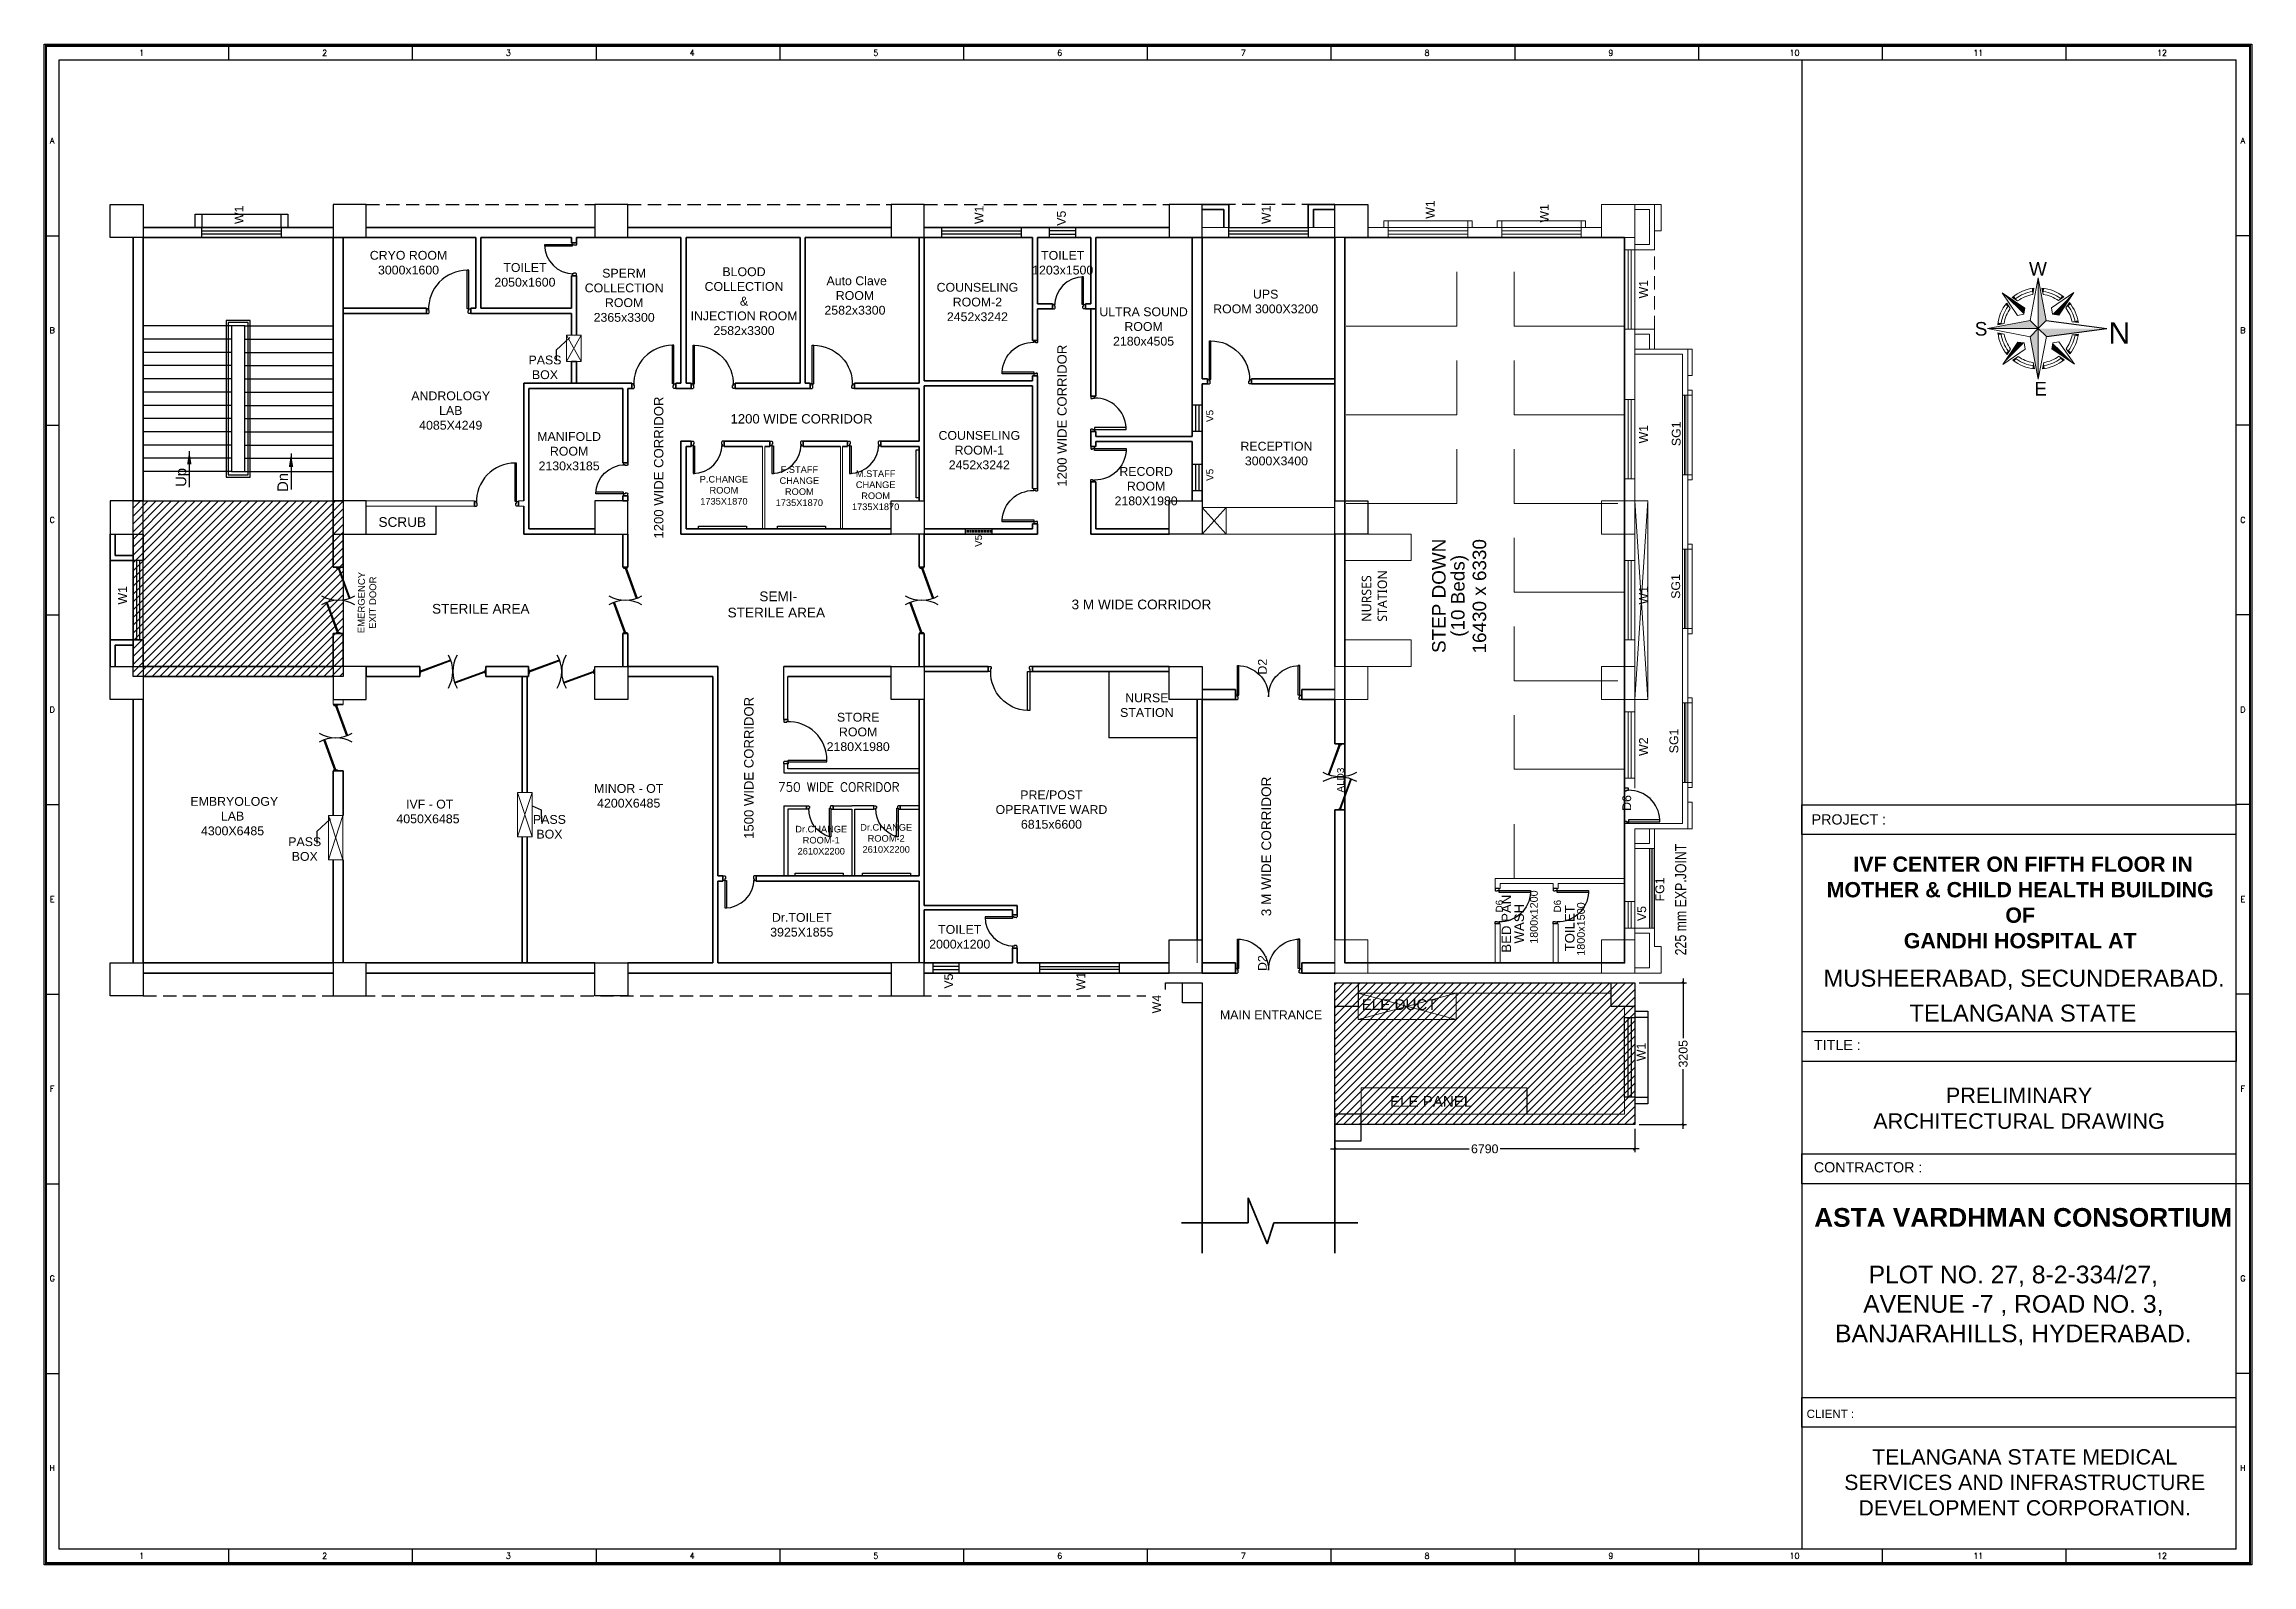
# Model space of a CAD drawing. Extents: x 3485972 to 3601240, y -673889 to -591207.
# Drawn here: x 3551253 to 3601240, y -673889 to -639439 of the extents above; entities that cross this region are included whole.
import ezdxf
from ezdxf.enums import TextEntityAlignment as Align

# ---------------------------------------------------------------- set-up
doc = ezdxf.new("R2010")
doc.units = 0
doc.header["$LTSCALE"] = 6
doc.header["$MEASUREMENT"] = 0
doc.linetypes.add('HIDDEN', pattern=[0.375, 0.25, -0.125])
doc.layers.get('0').update_dxf_attribs({"linetype": 'CONTINUOUS'})
doc.layers.get('Defpoints').update_dxf_attribs({"linetype": 'CONTINUOUS'})
doc.layers.add('AREA', color=193, linetype='CONTINUOUS', plot=False)
for name, color, linetype in [('BLOCK HACTH', 10, 'CONTINUOUS'), ('Chajja', 7, 'CONTINUOUS'), ('COL', 5, 'CONTINUOUS'), ('DOOR', 44, 'CONTINUOUS'), ('FUR', 21, 'CONTINUOUS'), ('furniture', 33, 'CONTINUOUS'), ('JOINERY', 7, 'CONTINUOUS'), ('Railing', 21, 'CONTINUOUS'), ('Staircase', 7, 'CONTINUOUS'), ('TEXT', 181, 'CONTINUOUS'), ('TITLE', 7, 'CONTINUOUS'), ('walls', 252, 'CONTINUOUS'), ('Window', 161, 'CONTINUOUS')]:
    doc.layers.add(name, color=color, linetype=linetype)
for name, color, linetype, lineweight in [('D.F', 251, 'CONTINUOUS', 5), ('P-Wall', 36, 'CONTINUOUS', 35), ('WALL', 8, 'CONTINUOUS', 35), ('WIN', 151, 'CONTINUOUS', 9)]:
    doc.layers.add(name, color=color, linetype=linetype, lineweight=lineweight)
doc.styles.add('ARI', font='arial.ttf')
doc.styles.add('ARIAL', font='arial.ttf')
doc.styles.add('ROMANS', font='romans.shx')
doc.styles.get("Standard").update_dxf_attribs({"font": 'SIMPLEX'})
doc.linetypes.add('ZIGZAG', pattern='A,0.0001,-0.2,[131,ltypeshp.shx,S=0.2,R=0,X=-0.2,Y=0],-0.4,[131,ltypeshp.shx,S=0.2,R=180,X=0.2,Y=0],-0.2', length=0.8001)
doc.dimstyles.new('int. dim', dxfattribs={"dimtxt": 900, "dimasz": 450, "dimexe": 150, "dimexo": 150, "dimgap": 150, "dimtad": 0, "dimdec": 0, "dimzin": 12, "dimdsep": 46, "dimtxsty": 'ARI', "dimblk": 'ARCHTICK', "dimcen": 1.5, "dimdle": 150, "dimclrd": 256, "dimclre": 256, "dimclrt": 7, "dimazin": 0, "dimtfac": 1, "dimtdec": 0, "dimtix": 1, "dimtmove": 2, "dimatfit": 3, "dimfxl": 1, "dimtolj": 1, "dimtzin": 0, "dimlwd": -1, "dimlwe": -1, "dimarcsym": 0})
doc.dimstyles.new('TEXT', dxfattribs={"dimscale": 0, "dimtxt": 500, "dimasz": 100, "dimexe": 75, "dimexo": 100, "dimgap": 50, "dimtad": 0, "dimdec": 0, "dimzin": 0, "dimdsep": 46, "dimtxsty": 'ARIAL', "dimblk": 'OBLIQUE', "dimcen": 0.09, "dimdle": 100, "dimclrd": 256, "dimclre": 256, "dimclrt": 6, "dimadec": 0, "dimazin": 0, "dimtfac": 1, "dimtdec": 0, "dimtofl": 0, "dimtmove": 2, "dimatfit": 3, "dimfxl": 1, "dimfrac": 2, "dimtolj": 1, "dimtzin": 0, "dimarcsym": 0})

msp = doc.modelspace()

# ---------------------------------------------------------------- texts
at = {"layer": 'D.F', "color": 252, "true_color": 0x939598, "transparency": 33554462, "style": 'ARIAL', "width": 1}
for s, height, p in [('W1', 200, (3582737.3, -643395.4)), ('W1', 200, (3585320.3, -643482)), ('W1', 200, (3587565.6, -645199.4, 4.1)), ('W1', 200, (3587565.6, -648483.9)), ('SG1', 200, (3588307.3, -648545.8)), ('W1', 200, (3587565.6, -652133.7)), ('SG1', 200, (3588294.9, -652004.2)), ('W2', 200, (3587565.6, -655563.7)), ('SG1', 200, (3588253.8, -655503.9)), ('D6', 200, (3587186.4, -656807.9, -202461.5)), ('FG1', 200, (3587934.6, -658860.5)), ('D6', 161.2, (3584281.3, -659111.5)), ('D6', 161.2, (3585596.3, -659111.5)), ('V5', 200, (3587524.7, -659304.7, 4.1)), ('V5', 200, (3587524.7, -659304.7, 4.1))]:
    msp.add_text(s, height=height, rotation=90, dxfattribs=at).set_placement(p)
at = {"layer": 'D.F', "color": 252, "linetype": 'Continuous', "true_color": 0x939598, "transparency": 33554462, "style": 'ARIAL'}
for s, p in [('STEP DOWN', (3582984.9, -651937.1)), ('16430 x 6330', (3583903.3, -651946.9)), ('(10 Beds)', (3583413.8, -651937.1))]:
    msp.add_text(s, height=306.13, rotation=90, dxfattribs=at).set_placement(p, align=Align.CENTER)
at = {"layer": 'D.F', "color": 252, "true_color": 0x939598, "style": 'ARIAL', "width": 1}
msp.add_text('ALD3', height=161.2, rotation=90, dxfattribs=at).set_placement((3580686.1, -656392.7))
at = {"layer": 'D.F', "color": 252, "true_color": 0x939598, "transparency": 33554462, "style": 'ARI', "width": 0.8}
msp.add_text('225 mm EXP.JOINT', height=250, rotation=90, dxfattribs=at).set_placement((3588507.2, -660081.2, 101230.8), align=Align.BOTTOM_LEFT)
at = {"layer": 'D.F', "color": 252, "linetype": 'Continuous', "true_color": 0x939598, "transparency": 33554462, "style": 'ARIAL'}
for s, p in [('BED PAN', (3584533, -659364.7, 0)), ('WASH', (3584822.1, -659364.7, 0)), ('TOILET', (3585968, -659468.6, 101230.8))]:
    msp.add_text(s, height=214.29, rotation=90, dxfattribs=at).set_placement(p, align=Align.BOTTOM_CENTER)
for s, p in [('1800x1200', (3584896.8, -659214.1, 0)), ('1800x1500', (3585961.4, -659484.6, 101230.8))]:
    msp.add_text(s, height=175, rotation=90, dxfattribs=at).set_placement(p, align=Align.TOP_CENTER)
at = {"layer": 'D.F', "color": 252, "linetype": 'Continuous', "true_color": 0x939598, "style": 'ARIAL'}
for s, p in [('ELE DUCT', (3581932.7, -661392.2, -80984.6)), ('ELE PANEL', (3582656.9, -663585.5, -80984.6))]:
    msp.add_text(s, height=244.9, dxfattribs=at).set_placement(p, align=Align.BOTTOM_CENTER)
at = {"layer": 'D.F', "color": 252, "linetype": 'Continuous', "true_color": 0x939598, "transparency": 33554462, "insert": (3581661.6, -652523.4), "char_height": 214.291, "width": 161.6, "attachment_point": 7, "rotation": 90, "style": 'ARIAL'}
msp.add_mtext('{\\fSegoe Script|b0|i0|c0|p34;NURSES STATION}', dxfattribs=at)
at = {"layer": 'furniture', "color": 252, "linetype": 'Continuous', "true_color": 0x939598, "insert": (3559361.3, -650083.1), "char_height": 220.41, "width": 1257.81, "attachment_point": 5, "style": 'ARIAL'}
msp.add_mtext('\\PSCRUB', dxfattribs=at)
at = {"layer": 'JOINERY', "color": 252, "true_color": 0x939598, "style": 'ARIAL', "width": 1}
for s, height, p in [('W1', 200, (3555765.4, -643514.5)), ('W1', 200, (3572521.6, -643514.5)), ('V5', 200, (3574385.2, -643554.3)), ('W1', 200, (3579020.4, -643514.5)), ('W1', 200, (3579020.4, -643514.5)), ('V5', 161.2, (3577725.6, -648000.3)), ('V5', 161.2, (3577725.6, -649334.4)), ('V5', 161.2, (3572488.1, -650829.2, -101230.8)), ('W1', 200, (3553128.5, -652133.7)), ('D2', 200, (3578936.8, -653720.6)), ('D2', 200, (3578936.8, -653720.6)), ('D2', 200, (3578936.8, -660435.4)), ('D2', 200, (3578936.8, -660435.4)), ('V5', 200, (3571832.4, -660834.8)), ('W1', 200, (3574825.2, -660873.5)), ('W4', 200, (3576544.1, -661395.5)), ('W1', 200, (3587511.3, -662478.5, -101230.8))]:
    msp.add_text(s, height=height, rotation=90, dxfattribs=at).set_placement(p)
at = {"layer": 'Staircase', "color": 252, "true_color": 0x939598, "style": 'ARIAL'}
for s, p in [('Up', (3554470.5, -649254.9)), ('Dn', (3556774.2, -649367.4))]:
    msp.add_text(s, height=240, rotation=90, dxfattribs=at).set_placement(p, align=Align.CENTER)
at = {"layer": 'TEXT', "color": 252, "true_color": 0x939598, "style": 'ARIAL'}
for s, p in [('1200 WIDE CORRIDOR', (3574469.4, -647856.9)), ('1200 WIDE CORRIDOR', (3565337.8, -649031.2)), ('1500 WIDE CORRIDOR', (3567378.4, -655834.1))]:
    msp.add_text(s, height=212.5, rotation=90, dxfattribs=at).set_placement(p, align=Align.BOTTOM_CENTER)
msp.add_text('1200 WIDE CORRIDOR', height=212.5, dxfattribs=at).set_placement((3568402.1, -648097.1), align=Align.BOTTOM_CENTER)
at = {"layer": 'TEXT', "color": 252, "true_color": 0x939598, "attachment_point": 5, "style": 'ARIAL'}
for s, insert, char_height, width in [('CRYO ROOM 3000x1600', (3559503.1, -644391.4), 200, 1982.81), ('TOILET\\P1203x1500', (3574315.6, -644392.4), 200, 1626.956), ('TOILET\\P2050x1600', (3562138.9, -644667.1), 200, 1626.956), ('SPERM COLLECTION ROOM 2365x3300', (3564385.3, -645130.1), 200, 1893.83), ('BLOOD COLLECTION \\P&\\PINJECTION ROOM\\P2582x3300', (3567099.5, -645263.2), 200, 2637.717), ('\\P Auto Clave\\PROOM\\P2582x3300', (3569611.3, -644968.4), 200, 1589.812), ('COUNSELING\\PROOM-2\\P2452x3242', (3572384, -645282.7), 200, 2086.034), ('UPS\\PROOM 3000X3200', (3578910.9, -645270.7), 200, 2294.815), ('ULTRA SOUND\\PROOM\\P2180x4505', (3576146.5, -645836.8), 200, 2086.034), ('ANDROLOGY\\PLAB\\P4085X4249', (3560458.6, -647740.3), 200, 1980.803), ('MANIFOLD\\PROOM\\P2130x3185', (3563138.9, -648662.1), 200, 1980.803), ('COUNSELING\\PROOM-1\\P2452x3242', (3572426.9, -648637.4), 200, 2086.034), ('RECEPTION\\P3000X3400', (3579154.9, -648715.9), 200, 2294.815), ('P.CHANGE\\PROOM\\P1735X1870', (3566643.8, -649546.2), 150, 1198.956), ('F.STAFF\\PCHANGE\\PROOM\\P1735X1870', (3568351.9, -649452.8), 150, 1198.956), ('M.STAFF\\PCHANGE\\PROOM\\P1735X1870', (3570079.5, -649546.2), 150, 1198.956), ('RECORD\\PROOM 2180X1980', (3576204, -649454), 200, 2086.034), ('NURSE STATION', (3576220.1, -654414.6), 200, 1601.324), ('STORE\\PROOM 2180X1980', (3569684.3, -655021.7), 200, 2086.034), ('MINOR - OT\\P4200X6485', (3564488.5, -656467.8, -101230.8), 200, 2454.158), ('PRE/POST \\POPERATIVE WARD\\P6815x6600', (3574060.5, -656780.1), 200, 2454.158), (' EMBRYOLOGY\\PLAB\\P4300X6485', (3555518.5, -656928.5), 200, 2454.158), (' IVF - OT\\P4050X6485', (3559943.5, -656823), 200, 3651.323), ('Dr.CHANGE\\PROOM-1\\P2610X2200', (3568847.4, -657473.1), 150, 1198.956), ('Dr.CHANGE\\PROOM-2\\P2610X2200', (3570318.1, -657432.9), 150, 1198.956), ('Dr.TOILET\\P3925X1855', (3568407.3, -659390), 200, 1198.956), ('TOILET\\P2000x1200', (3571984, -659661.6, -101230.8), 200, 1626.956), ('MAIN ENTRANCE', (3579031.2, -661429.4), 200, 2770.907)]:
    msp.add_mtext(s, dxfattribs=dict(at, insert=insert, char_height=char_height, width=width))
at = {"layer": 'TEXT', "color": 252, "linetype": 'Continuous', "true_color": 0x939598, "char_height": 200, "width": 1149.25, "attachment_point": 5, "style": 'ARIAL'}
for insert in [(3562592.6, -646762, -151846.2), (3562693.8, -657170.5), (3557152.8, -657674.4, -101230.8)]:
    msp.add_mtext('PASS BOX', dxfattribs=dict(at, insert=insert))
at = {"layer": 'TEXT', "color": 252, "linetype": 'ByBlock', "lineweight": 25, "true_color": 0x939598, "insert": (3567868.3, -656168.4), "char_height": 200, "attachment_point": 1}
msp.add_mtext_dynamic_manual_height_columns('750 WIDE CORRIDOR', width=3341.186, gutter_width=10, heights=[0], dxfattribs=at)
at = {"layer": 'TITLE', "color": 7, "style": 'ARIAL'}
for s, p in [('W', (3596193.8, -644683.2, 0)), ('S', (3594965.9, -646041.9, 0)), ('E', (3596314.8, -647399.2, 0))]:
    msp.add_text(s, height=307.9, dxfattribs=at).set_placement(p)
at = {"layer": 'TITLE', "color": 5, "style": 'ARIAL'}
msp.add_text('N', height=485.6, rotation=180, dxfattribs=at).set_placement((3598484.4, -645739.5, 0))
at = {"layer": 'TITLE', "color": 6, "style": 'ARIAL'}
for s, height, p in [('PROJECT :', 231.19, (3591273, -657117.5)), ('TITLE :', 231.19, (3591326.5, -662226.7)), ('CONTRACTOR :', 231.186, (3591323, -664998.2)), ('CLIENT :', 187.72, (3591158.9, -670561.2))]:
    msp.add_text(s, height=height, dxfattribs=at).set_placement(p)
for s, p in [('MUSHEERABAD, SECUNDERABAD.', (3596083.2, -660791)), ('TELANGANA STATE', (3596056.5, -661581.4))]:
    msp.add_text(s, height=384.912, dxfattribs=at).set_placement(p, align=Align.CENTER)
at = {"layer": 'TITLE', "color": 6, "char_height": 346.421, "width": 9138.627, "attachment_point": 2, "style": 'ARIAL'}
for s, insert in [('\\fArial|b1|i0|c0|p34; IVF CENTER ON FIFTH FLOOR IN MOTHER & CHILD HEALTH BUILDING OF \\PGANDHI HOSPITAL AT   ', (3595994.9, -657842.8, -997.6)), ('{\\fArial|b0|i0|c0|p34;TELANGANA STATE MEDICAL SERVICES AND INFRASTRUCTURE DEVELOPMENT CORPORATION.}', (3596096.5, -671268.7))]:
    msp.add_mtext(s, dxfattribs=dict(at, insert=insert))
at = {"layer": 'TITLE', "color": 6, "linetype": 'ByBlock', "style": 'ARIAL'}
for s, insert, char_height, width, attachment_point in [('PRELIMINARY ARCHITECTURAL DRAWING', (3595969.3, -663076.9), 350, 6606.615, 2), ('{\\fArial|b1|i0|c0|p34;ASTA VARDHMAN CONSORTIUM}', (3591330.7, -665805.7, -1105.4), 425, 9707.939, 1), ('PLOT NO. 27, 8-2-334/27, AVENUE -7 , ROAD NO. 3, BANJARAHILLS, HYDERABAD. ', (3595840.1, -667110.3), 400, 8333.767, 2)]:
    msp.add_mtext(s, dxfattribs=dict(at, insert=insert, char_height=char_height, width=width, attachment_point=attachment_point))
at = {"layer": 'WALL', "color": 252, "linetype": 'Continuous', "true_color": 0x939598, "attachment_point": 5, "style": 'ARIAL'}
for s, insert, char_height, width, rotation in [(' EMERGENCY\\P EXIT DOOR', (3558563.3, -652120.5), 154.29, 1944.789, 89.43793), ('3 M WIDE CORRIDOR', (3578926.5, -657613.2), 220.414, 4941.395, 90)]:
    msp.add_mtext(s, dxfattribs=dict(at, insert=insert, char_height=char_height, width=width, rotation=rotation))
at = {"layer": 'WALL', "color": 252, "linetype": 'Continuous', "true_color": 0x939598, "char_height": 220.414, "width": 4941.395, "attachment_point": 5, "style": 'ARIAL'}
for s, insert in [(' SEMI-\\PSTERILE AREA', (3567831.5, -652133.8)), ('\\PSTERILE AREA', (3561139.4, -652048.3)), ('3 M WIDE CORRIDOR', (3576098, -652133.8))]:
    msp.add_mtext(s, dxfattribs=dict(at, insert=insert))

# ---------------------------------------------------------------- blocks, each defined once
blk = doc.blocks.new('Z$W@#5624')
at = {"layer": 'DOOR'}
for p, q in [((1770, 446), (949, 745)), ((1779, 470), (957, 769)), ((1122, 709), (1113, 685)), ((1610, 518), (1117, 697)), ((0, 499), (25, 499)), ((0, 400), (0, 499)), ((0, 400), (25, 400)), ((19, 429), (28, 453)), ((19, 429), (840, 130)), ((25, 400), (25, 499)), ((28, 453), (849, 154)), ((183, 369), (192, 393)), ((188, 381), (680, 202)), ((685, 214), (676, 190)), ((1614, 529), (1606, 506)), ((1779, 470), (1770, 446)), ((1798, 499), (1773, 499)), ((1773, 400), (1773, 499)), ((1798, 400), (1773, 400)), ((1798, 400), (1798, 499))]:
    blk.add_line(p, q, dxfattribs=at)
at = {"layer": 'DOOR', "color": 145, "extrusion": (0, 0, -1)}
for centre, start_param, end_param in [((0, 449), -0.523599, 0.523599), ((1798, 449), 2.617994, 3.665191)]:
    blk.add_ellipse(centre, major_axis=(899, 0), ratio=1, start_param=start_param, end_param=end_param, dxfattribs=at)
blk = doc.blocks.new('21500')
at = {"layer": 'DOOR'}
for p, q in [((45, 100), (45, 770)), ((45, 770), (80, 770)), ((80, 100), (80, 770)), ((1420, 100), (1420, 770)), ((1455, 770), (1420, 770)), ((1455, 100), (1455, 770)), ((45, 100), (80, 100)), ((45, 0), (45, 2.5)), ((60, 15), (57.5, 15)), ((1455, 100), (1420, 100)), ((1440, 15), (1442.5, 15)), ((1455, 0), (1455, 2.5))]:
    blk.add_line(p, q, dxfattribs=at)
for points in [[(60, 65), (45, 65), (45, 100), (0, 100), (0, 0), (45, 0)], [(60, 15), (60, 65)], [(1440, 65), (1455, 65), (1455, 100), (1500, 100), (1500, 0), (1455, 0)], [(1440, 15), (1440, 65)]]:
    blk.add_lwpolyline(points, dxfattribs=at)
at = {"layer": 'DOOR', "color": 145}
for centre, start, end in [((45, 65), 0, 90), ((1455, 65), 90, 180)]:
    blk.add_arc(centre, 705, start, end, dxfattribs=at)
at = {"layer": 'DOOR'}
for centre, start, end in [((45, 15), 270, 0), ((1455, 15), 180, 270)]:
    blk.add_arc(centre, 12.5, start, end, dxfattribs=at)
blk = doc.blocks.new('A$C4A7C6C7E')
at = {"layer": 'TITLE', "color": 8, "lineweight": 5}
for p, q in [((-4207, 4144), (0, 26095)), ((0, 26095), (0, 0)), ((0, 0), (0, 26095)), ((4144, 4207), (0, 26095)), ((-6941, 10518), (-18592, 18312)), ((-10622, 6781), (-18592, 18312)), ((-14385, 10390), (-16257, 13098)), ((-10607, 14226), (-13343, 16056)), ((-2825, 17519), (-2234, 20757)), ((2559, 17560), (1919, 20788)), ((6781, 10622), (18312, 18592)), ((10390, 14385), (13098, 16257)), ((10518, 6941), (18312, 18592)), ((14226, 10607), (16056, 13343)), ((-4207, 4144), (-26095, 0)), ((0, 0), (-26095, 0)), ((-26095, 0), (0, 0)), ((-4144, -4207), (-26095, 0)), ((-17560, 2559), (-20788, 1919)), ((-7437, 7325), (-10622, 6781)), ((-7437, 7325), (-6941, 10518)), ((-4207, 4144), (0, 0)), ((0, 0), (-4207, 4144)), ((0, 0), (-4144, -4207)), ((-4144, -4207), (0, 0)), ((0, 0), (4144, 4207)), ((4144, 4207), (0, 0)), ((0, 0), (4207, -4144)), ((4207, -4144), (0, 0)), ((0, 0), (0, -26095)), ((0, -26095), (0, 0)), ((7325, 7437), (6781, 10622)), ((7325, 7437), (10518, 6941)), ((17394, 3514), (20646, 3095)), ((17394, 3514), (20646, 3095)), ((-17519, -2825), (-20757, -2234)), ((-10518, -6941), (-18312, -18592)), ((-6781, -10622), (-18312, -18592)), ((-14226, -10607), (-16056, -13343)), ((-7325, -7437), (-10518, -6941)), ((-7325, -7437), (-6781, -10622)), ((-4144, -4207), (0, -26095)), ((4207, -4144), (0, -26095)), ((7437, -7325), (6941, -10518)), ((6941, -10518), (18592, -18312)), ((7437, -7325), (10622, -6781)), ((10622, -6781), (18592, -18312)), ((14385, -10390), (16257, -13098)), ((17433, -3312), (20680, -2857)), ((17433, -3312), (20680, -2857)), ((17434, -3310), (20680, -2857)), ((-10390, -14385), (-13098, -16257)), ((-2559, -17560), (-1919, -20788)), ((2825, -17519), (2234, -20757)), ((10607, -14226), (13343, -16056))]:
    blk.add_line(p, q, dxfattribs=at)
at = {"layer": 'TITLE', "color": 5}
for p in [(4144, 4207), (4207, -4144)]:
    blk.add_line(p, (35289, 0), dxfattribs=at)
at = {"layer": 'TITLE', "color": 8, "lineweight": 5}
for radius, start, end in [(20877, 141.142689, 174.726248), (20877, 96.142689, 129.726248), (19311, 99.161205, 126.707732), (17745, 99.161205, 126.707732), (20877, 51.142689, 84.726248), (17745, 54.161205, 81.707732), (19311, 54.161205, 81.707732), (19311, 9.85136, 36.707732), (20877, 8.526917, 39.726248), (19311, 144.161205, 171.707732), (17745, 144.161205, 171.707732), (17745, 11.421813, 36.707732), (20877, 186.142689, 219.726248), (19311, 189.161205, 216.707732), (17745, 189.161205, 216.707732), (17745, 324.161205, 349.248684), (19311, 324.161205, 350.81434), (20877, 321.142689, 352.134802), (20877, 231.142689, 264.726248), (19311, 234.161205, 261.707732), (17745, 234.161205, 261.707732), (20877, 276.142689, 309.726248), (17745, 279.161205, 306.707732), (19311, 279.161205, 306.707732)]:
    blk.add_arc((0, 0), radius, start, end, dxfattribs=at)
for points in [[(0, 26095), (4144, 4207), (0, 0)], [(-18592, 18312), (-6941, 10518), (-7437, 7325)], [(-16257, 13098), (-16924, 12223), (-14385, 10390)], [(-13343, 16056), (-12479, 16737), (-10607, 14226)], [(-3324, 20610), (-2234, 20757), (-2825, 17519)], [(3011, 20658), (1919, 20788), (2559, 17560)], [(18312, 18592), (10518, 6941), (7325, 7437)], [(13098, 16257), (12223, 16924), (10390, 14385)], [(16056, 13343), (16737, 12479), (14226, 10607)], [(-26095, 0), (-4207, 4144), (0, 0)], [(-20658, 3011), (-20788, 1919), (-17560, 2559)], [(0, -26095), (-4144, -4207), (0, 0)], [(20646, 3095), (20457, 4167), (17394, 3514)], [(-20610, -3324), (-20757, -2234), (-17519, -2825)], [(-18312, -18592), (-10518, -6941), (-7325, -7437)], [(-16056, -13343), (-16737, -12479), (-14226, -10607)], [(18592, -18312), (6941, -10518), (7437, -7325)], [(16257, -13098), (16924, -12223), (14385, -10390)], [(20680, -2857), (20503, -3930), (17433, -3312)], [(-13098, -16257), (-12223, -16924), (-10390, -14385)], [(-3011, -20658), (-1919, -20788), (-2559, -17560)], [(3324, -20610), (2234, -20757), (2825, -17519)], [(13343, -16056), (12479, -16737), (10607, -14226)]]:
    blk.add_solid(points, dxfattribs=at)
at = {"layer": 'TITLE', "color": 5}
blk.add_solid([(35289, 0), (4207, -4144), (0, 0)], dxfattribs=at)
blk = doc.blocks.new('A$C19B8274B')
at = {"layer": 'DOOR'}
for p, q in [((-45, 925), (-80, 925)), ((-80, 50), (-80, 925)), ((-45, 50), (-45, 925)), ((-45, 50), (-80, 50)), ((-955, -50), (-955, -47.5)), ((-940, -35), (-942.5, -35)), ((-60, -35), (-57.5, -35)), ((-45, -50), (-45, -47.5))]:
    blk.add_line(p, q, dxfattribs=at)
for points in [[(-940, 15), (-955, 15), (-955, 50), (-1000, 50), (-1000, -50), (-955, -50)], [(-940, -35), (-940, 15)], [(-60, 15), (-45, 15), (-45, 50), (0, 50), (0, -50), (-45, -50)], [(-60, -35), (-60, 15)]]:
    blk.add_lwpolyline(points, dxfattribs=at)
at = {"layer": 'DOOR', "color": 145}
blk.add_arc((-80, 50), 875, 90, 182.29244, dxfattribs=at)
at = {"layer": 'DOOR'}
for centre, start, end in [((-955, -35), 270, 0), ((-45, -35), 180, 270)]:
    blk.add_arc(centre, 12.5, start, end, dxfattribs=at)
blk = doc.blocks.new('1000')
at = {"layer": 'DOOR'}
for p, q in [((0, -111, 0), (0, 0)), ((0, 0), (55, 0, 0)), ((945, 0, 0), (945, -2, 0)), ((1000, 0), (945, 0, 0)), ((1000, -111, 0), (1000, 0)), ((55, -111, 0), (0, -111, 0)), ((55, 0, 0), (55, -3, 0)), ((70, -55, 0), (55, -55, 0)), ((55, -55, 0), (55, -111, 0)), ((55, -111, 0), (55, -1001, 0)), ((111, -111, 0), (55, -111, 0)), ((70, -15, 0), (68, -15, 0)), ((70, -15, 0), (70, -55, 0)), ((111, -1001, 0), (111, -111, 0)), ((930, -15, 0), (930, -55, 0)), ((930, -15, 0), (932, -15, 0)), ((930, -55, 0), (945, -55, 0)), ((945, -55, 0), (945, -111, 0)), ((945, -111, 0), (1000, -111, 0)), ((55, -1001, 0), (111, -1001, 0))]:
    blk.add_line(p, q, dxfattribs=at)
for centre, start_param, end_param in [((55, -15, 0), 3.926897, 5.497693), ((945, -15, 0), -0.785492, 0.785304)]:
    blk.add_ellipse(centre, major_axis=(-8.84, 8.84, 0), ratio=1, start_param=start_param, end_param=end_param, dxfattribs=at)
at = {"layer": 'DOOR', "color": 145}
blk.add_ellipse((71, -128, 0), major_axis=(597, 637, 0), ratio=0.999944, start_param=3.940126, end_param=5.484659, dxfattribs=at)
blk = doc.blocks.new('_Oblique')
at = {"color": 0, "linetype": 'ByBlock', "lineweight": -2}
blk.add_line((-0.5, -0.5), (0.5, 0.5), dxfattribs=at)
blk = doc.blocks.new('_ArchTick')
at = {"color": 0, "linetype": 'ByBlock', "const_width": 0.15}
blk.add_lwpolyline([(-0.5, -0.5), (0.5, 0.5)], dxfattribs=at)
blk = doc.blocks.new('A$C66962185')
at = {"layer": 'TITLE'}
for p, q in [((2.14, -140930.66), (360.7, -140930.66)), ((2.14, -141176.03), (2.14, -140930.66)), ((360.7, -141176.03), (360.7, -140930.66)), ((360.7, -141176.03), (2.14, -141176.03))]:
    blk.add_line(p, q, dxfattribs=at)
at = {"layer": 'TITLE', "color": 7}
for p, q in [((30.11, -140930.66), (30.11, -140928.36)), ((60.37, -140930.66), (60.37, -140928.36)), ((90.64, -140930.66), (90.64, -140928.36)), ((120.9, -140930.66), (120.9, -140928.36)), ((151.16, -140930.66), (151.16, -140928.36)), ((181.42, -140930.66), (181.42, -140928.36)), ((211.69, -140930.66), (211.69, -140928.36)), ((241.95, -140930.66), (241.95, -140928.36)), ((272.21, -140930.66), (272.21, -140928.36)), ((302.47, -140930.66), (302.47, -140928.36)), ((332.74, -140930.66), (332.74, -140928.36)), ((363, -140959.61), (360.7, -140959.61)), ((363, -140990.86), (360.7, -140990.86)), ((363, -141022.1), (360.7, -141022.1)), ((363, -141053.35), (360.7, -141053.35)), ((363, -141084.59), (360.7, -141084.59)), ((363, -141115.84), (360.7, -141115.84)), ((363, -141147.08), (360.7, -141147.08))]:
    blk.add_line(p, q, dxfattribs=at)
at = {"layer": 'TITLE', "color": 0}
for p, q in [((-0.15, -140959.61), (2.14, -140959.61)), ((-0.15, -140990.86), (2.14, -140990.86)), ((-0.15, -141022.1), (2.14, -141022.1)), ((-0.15, -141053.35), (2.14, -141053.35)), ((0, -141084.59), (2.14, -141084.59)), ((-0.15, -141115.84), (2.14, -141115.84)), ((-0.15, -141147.08), (2.14, -141147.08)), ((30.11, -141178.33), (30.11, -141176.03)), ((60.37, -141178.33), (60.37, -141176.03)), ((90.64, -141178.33), (90.64, -141176.03)), ((120.9, -141178.33), (120.9, -141176.03)), ((151.16, -141178.33), (151.16, -141176.03)), ((181.42, -141178.33), (181.42, -141176.03)), ((211.69, -141178.33), (211.69, -141176.03)), ((241.95, -141178.33), (241.95, -141176.03)), ((272.21, -141178.33), (272.21, -141176.03)), ((302.47, -141178.33), (302.47, -141176.03)), ((332.74, -141178.33), (332.74, -141176.03))]:
    blk.add_line(p, q, dxfattribs=at)
at = {"layer": 'TITLE', "color": 7, "const_width": 0.355}
blk.add_lwpolyline([(363, -140928.36), (363, -141178.33), (0, -141178.33), (0, -140928.36)], close=True, dxfattribs=at)
at = {"layer": 'TITLE', "color": 7, "style": 'ROMANS'}
for s, p in [('1', (15.75, -140929.48)), ('2', (45.89, -140929.48)), ('3', (76.15, -140929.48)), ('4', (106.41, -140929.48)), ('5', (136.67, -140929.48)), ('6', (166.94, -140929.48)), ('7', (197.2, -140929.48)), ('8', (227.46, -140929.48)), ('9', (257.73, -140929.48)), ('10', (287.99, -140929.48)), ('11', (318.25, -140929.48)), ('12', (348.51, -140929.48)), ('A', (361.83, -140943.96)), ('B', (361.83, -140975.21)), ('C', (361.83, -141006.45)), ('D', (361.83, -141037.7)), ('E', (361.83, -141068.94)), ('F', (361.83, -141100.19)), ('G', (361.83, -141131.44)), ('H', (361.83, -141162.68))]:
    blk.add_text(s, height=0.952, dxfattribs=at).set_placement(p, align=Align.MIDDLE)
at = {"layer": 'TITLE', "color": 0, "style": 'ROMANS'}
for s, p in [('A', (1.02, -140943.96)), ('B', (1.02, -140975.21)), ('C', (1.02, -141006.45)), ('D', (1.02, -141037.7)), ('E', (1.02, -141068.94)), ('F', (1.02, -141100.19)), ('G', (1.02, -141131.44)), ('H', (1.02, -141162.68)), ('1', (15.75, -141177.15)), ('2', (45.89, -141177.15)), ('3', (76.15, -141177.15)), ('4', (106.41, -141177.15)), ('5', (136.67, -141177.15)), ('6', (166.94, -141177.15)), ('7', (197.2, -141177.15)), ('8', (227.46, -141177.15)), ('9', (257.73, -141177.15)), ('10', (287.99, -141177.15)), ('11', (318.25, -141177.15)), ('12', (348.51, -141177.15))]:
    blk.add_text(s, height=0.952, dxfattribs=at).set_placement(p, align=Align.MIDDLE)
blk = doc.blocks.new('Z$W@#1841')
at = {"layer": 'DOOR'}
blk.add_lwpolyline([(482, 633), (482, -167), (533, -167), (533, 633)], close=True, dxfattribs=at)
for points in [[(-254, -218), (-268, -218), (-268, -167), (-317, -167), (-317, -267), (-268, -267), (-268, -265, 0.414214), (-256, -254), (-254, -254)], [(519, -218), (533, -218), (533, -167), (583, -167), (583, -267), (533, -267), (533, -265, -0.414214), (522, -254), (519, -254)]]:
    blk.add_lwpolyline(points, format="xyb", close=True, dxfattribs=at)
at = {"layer": 'DOOR', "color": 145}
blk.add_arc((518, -152), 786, 92.6177, 181.1129, dxfattribs=at)
blk = doc.blocks.new('750')
at = {"layer": 'DOOR'}
for p, q in [((-50, 705), (-47.5, 705)), ((-35, 690), (-35, 692.5)), ((-50, 45), (-47.5, 45)), ((-35, 60), (-35, 57.5)), ((50, 45), (50, 80)), ((50, 80), (675, 80)), ((50, 45), (675, 45)), ((675, 45), (675, 80))]:
    blk.add_line(p, q, dxfattribs=at)
for points in [[(15, 690), (15, 705), (50, 705), (50, 750), (-50, 750), (-50, 705)], [(-35, 690), (15, 690)], [(15, 60), (15, 45), (50, 45), (50, 0), (-50, 0), (-50, 45)], [(-35, 60), (15, 60)]]:
    blk.add_lwpolyline(points, dxfattribs=at)
for centre, start, end in [((-35, 705), 180, 270), ((-35, 45), 90, 180)]:
    blk.add_arc(centre, 12.5, start, end, dxfattribs=at)
at = {"layer": 'DOOR', "color": 145}
blk.add_arc((15, 45), 660, 0, 90, dxfattribs=at)
blk = doc.blocks.new('600')
at = {"layer": 'DOOR'}
blk.add_lwpolyline([(3496827, -614415), (3496829, -615066), (3496858, -615066), (3496858, -614415)], close=True, dxfattribs=at)
for points in [[(3496371, -615066), (3496357, -615066), (3496357, -615046), (3496307, -615046), (3496307, -615116), (3496357, -615116), (3496357, -615114, 0.414214), (3496368, -615102), (3496371, -615102)], [(3496844, -615066), (3496858, -615066), (3496858, -615046), (3496907, -615046), (3496907, -615116), (3496858, -615116), (3496858, -615114, -0.414214), (3496847, -615102), (3496844, -615102)]]:
    blk.add_lwpolyline(points, format="xyb", close=True, dxfattribs=at)
at = {"layer": 'furniture', "linetype": 'ByBlock'}
blk.add_arc((3497016, -615047), 659, 106.6562, 181.6858, dxfattribs=at)
blk = doc.blocks.new('*D88')
at = {"linetype": 'ByBlock', "lineweight": -2, "transparency": 16777216}
for p, q in [((3580476, -664012), (3580476, -664540)), ((3587266, -664012), (3587266, -664540)), ((3580376, -664465), (3583522, -664465)), ((3587366, -664465), (3584220, -664465))]:
    blk.add_line(p, q, dxfattribs=at)
at = {"layer": 'Defpoints', "color": 0, "linetype": 'ByBlock', "transparency": 16777216}
for p in [(3580476, -663912), (3587266, -663912), (3587266, -664465)]:
    blk.add_point(p, dxfattribs=at)
at = {"linetype": 'ByBlock', "lineweight": -2, "transparency": 16777216, "xscale": 50, "yscale": 50, "zscale": 50, "rotation": 180}
blk.add_blockref('_Oblique', (3580476, -664465), dxfattribs=at)
at = {"linetype": 'ByBlock', "lineweight": -2, "transparency": 16777216, "xscale": 50, "yscale": 50, "zscale": 50}
blk.add_blockref('_Oblique', (3587266, -664465), dxfattribs=at)
at = {"color": 6, "linetype": 'ByBlock', "transparency": 16777216, "insert": (3583871, -664465), "char_height": 200, "attachment_point": 5, "style": 'ARIAL'}
blk.add_mtext('\\A1;6790', dxfattribs=at)
blk = doc.blocks.new('*D89')
at = {"linetype": 'ByBlock', "lineweight": -2, "transparency": 16777216}
for p, q in [((3587366, -660707), (3588439, -660707)), ((3588364, -660607), (3588364, -661960)), ((3588364, -664012), (3588364, -662659)), ((3587366, -663912), (3588439, -663912))]:
    blk.add_line(p, q, dxfattribs=at)
at = {"layer": 'Defpoints', "color": 0, "linetype": 'ByBlock', "transparency": 16777216}
for p in [(3587266, -660707), (3588364, -660707), (3587266, -663912)]:
    blk.add_point(p, dxfattribs=at)
at = {"linetype": 'ByBlock', "lineweight": -2, "transparency": 16777216, "xscale": 50, "yscale": 50, "zscale": 50}
for p, rotation in [((3588364, -660707), 90), ((3588364, -663912), 270)]:
    blk.add_blockref('_Oblique', p, dxfattribs=dict(at, rotation=rotation))
at = {"color": 6, "linetype": 'ByBlock', "transparency": 16777216, "insert": (3588364, -662310), "char_height": 200, "attachment_point": 5, "rotation": 90, "style": 'ARIAL'}
blk.add_mtext('\\A1;3205', dxfattribs=at)

# ---------------------------------------------------------------- dimensions: what is measured, and where the dimension line sits
at = {"linetype": 'ByBlock'}
dim = msp.add_linear_dim(base=(3588364, -660707.1), p1=(3587266.1, -663912), p2=(3587266.1, -660707.1), angle=90, dimstyle='TEXT', override={"dimscale": 1, "dimtxt": 200, "dimasz": 50}, dxfattribs=at)
dim.commit()
dim.dimension.update_dxf_attribs({"geometry": '*D89', "text_midpoint": (3588364, -662309.5)})
dim = msp.add_linear_dim(base=(3587266.1, -664465), p1=(3580476.1, -663912), p2=(3587266.1, -663912), dimstyle='TEXT', override={"dimscale": 1, "dimtxt": 200, "dimasz": 50}, dxfattribs=at)
dim.commit()
dim.dimension.update_dxf_attribs({"geometry": '*D88', "text_midpoint": (3583871.1, -664465)})

# ---------------------------------------------------------------- hatches: boundary and pattern name
at = {"linetype": 'ByBlock', "transparency": 33554559}
h = msp.add_hatch(dxfattribs=at)
h.set_pattern_fill('ANSI31', color=256, scale=1000)
h.paths.add_polyline_path([(3553266.1, -649787), (3558026.1, -649787), (3558026.1, -653767), (3553266.1, -653767)])
h = msp.add_hatch(dxfattribs=at)
h.set_pattern_fill('ANSI31', color=256, scale=1000)
h.paths.add_polyline_path([(3580476.1, -660707.1), (3587266.1, -660707.1), (3587266.1, -663912), (3580476.1, -663912)])

# ---------------------------------------------------------------- linework, layer by layer
at = {"ltscale": 2}
msp.add_line((3600882, -673530.3), (3591053, -673530.3), dxfattribs=at)
at = {"linetype": 'ByBlock'}
for points in [[(3553266.1, -649787), (3558026.1, -649787), (3558026.1, -653767), (3553266.1, -653767)], [(3580476.1, -660707.1), (3587266.1, -660707.1), (3587266.1, -663912), (3580476.1, -663912)]]:
    msp.add_lwpolyline(points, close=True, dxfattribs=at)
at = {"layer": 'AREA'}
for points in [[(3551252.7, -639440), (3601240.3, -639439.2), (3601240.3, -673887.9), (3551252.7, -673888.7)], [(3551295.5, -639482.8), (3601197.6, -639481.9), (3601197.6, -673845.1), (3551295.5, -673845.9)]]:
    msp.add_lwpolyline(points, close=True, dxfattribs=at)
at = {"layer": 'BLOCK HACTH', "color": 252, "true_color": 0x939598}
msp.add_lwpolyline([(3555496.1, -649122), (3555796.1, -649122), (3555796.1, -645822), (3555496.1, -645822)], close=True, dxfattribs=at)
at = {"layer": 'Chajja', "color": 252, "linetype": 'ByBlock', "true_color": 0x939598}
for p, q in [((3554821.1, -643292), (3556621.1, -643292)), ((3576646.1, -660707.1), (3577026.1, -660707.1)), ((3576646.1, -660852), (3576646.1, -660707.1)), ((3587566.1, -661492, -101230.8), (3587566.1, -663292, -101230.8))]:
    msp.add_line(p, q, dxfattribs=at)
at = {"layer": 'Chajja', "color": 252, "linetype": 'HIDDEN', "ltscale": 200, "true_color": 0x939598}
for p, q in [((3558546.1, -643072), (3563721.1, -643072)), ((3564471.1, -643072), (3570431.1, -643072)), ((3571181.1, -643072), (3576726.1, -643072)), ((3580476.1, -643072), (3577476.1, -643072)), ((3580476.1, -643072), (3577476.1, -643072)), ((3553496.1, -661002), (3576196.1, -661002))]:
    msp.add_line(p, q, dxfattribs=at)
at = {"layer": 'Chajja', "color": 252, "linetype": 'ByBlock', "true_color": 0x939598}
for points in [[(3554671.1, -643592), (3554671.1, -643292), (3554821.1, -643292), (3554821.1, -643592)], [(3556621.1, -643592), (3556621.1, -643292), (3556771.1, -643292), (3556771.1, -643592)]]:
    msp.add_lwpolyline(points, dxfattribs=at)
at = {"layer": 'Chajja', "color": 252, "linetype": 'ByBlock', "true_color": 0x939598, "elevation": -101230.8}
for points in [[(3587266.1, -661342), (3587566.1, -661342), (3587566.1, -661492), (3587266.1, -661492)], [(3587266.1, -663292), (3587566.1, -663292), (3587566.1, -663442), (3587266.1, -663442)]]:
    msp.add_lwpolyline(points, dxfattribs=at)
at = {"layer": 'COL', "color": 252, "true_color": 0x939598}
for points in [[(3553496.1, -643822), (3552746.1, -643822), (3552746.1, -643072), (3553496.1, -643072)], [(3557796.1, -643822), (3558546.1, -643822), (3558546.1, -643072), (3557796.1, -643072)], [(3563721.1, -643822), (3564471.1, -643822), (3564471.1, -643072), (3563721.1, -643072)], [(3570431.1, -643822), (3571181.1, -643822), (3571181.1, -643072), (3570431.1, -643072)], [(3576726.1, -643822), (3577476.1, -643822), (3577476.1, -643072), (3576726.1, -643072)], [(3581226.1, -643822), (3580476.1, -643822), (3580476.1, -643072), (3581226.1, -643072)], [(3552746.1, -650537), (3553496.1, -650537), (3553496.1, -649787), (3552746.1, -649787)], [(3557796.1, -650537), (3558546.1, -650537), (3558546.1, -649787), (3557796.1, -649787)], [(3564471.1, -650537), (3564471.1, -649787), (3563721.1, -649787), (3563721.1, -650537)], [(3570431.1, -650537), (3570431.1, -649787), (3571181.1, -649787), (3571181.1, -650537)], [(3580476.1, -650537), (3580476.1, -649787), (3581226.1, -649787), (3581226.1, -650537)], [(3552746.1, -653537), (3553496.1, -653537), (3553496.1, -654287), (3552746.1, -654287)], [(3557796.1, -654287), (3558546.1, -654287), (3558546.1, -653537), (3557796.1, -653537)], [(3563721.1, -653537), (3564471.1, -653537), (3564471.1, -654287), (3563721.1, -654287)], [(3570431.1, -653537), (3571181.1, -653537), (3571181.1, -654287), (3570431.1, -654287)], [(3577476.1, -659732.1), (3577476.1, -660482.1), (3576726.1, -660482.1), (3576726.1, -659732.1)], [(3552746.1, -660252), (3553496.1, -660252), (3553496.1, -661002), (3552746.1, -661002)], [(3557796.1, -661002), (3558546.1, -661002), (3558546.1, -660252), (3557796.1, -660252)], [(3563721.1, -660252), (3564471.1, -660252), (3564471.1, -661002), (3563721.1, -661002)], [(3571181.1, -660252), (3570431.1, -660252), (3570431.1, -661002), (3571181.1, -661002)], [(3577026.1, -661157.1), (3577026.1, -660707.1), (3577476.1, -660707.1), (3577476.1, -661157.1)], [(3580476.1, -661237.1), (3580476.1, -660707.1), (3581006.1, -660707.1), (3581006.1, -661237.1)], [(3586736.1, -661237.1), (3586736.1, -660707.1), (3587266.1, -660707.1), (3587266.1, -661237.1)]]:
    msp.add_lwpolyline(points, close=True, dxfattribs=at)
for points, elevation in [([(3576726.1, -650537), (3576726.1, -649787), (3577476.1, -649787), (3577476.1, -650537)], 0), ([(3576726.1, -653537), (3577476.1, -653537), (3577476.1, -654287), (3576726.1, -654287)], 0), ([(3581076.1, -664282), (3581076.1, -663682), (3580476.1, -663682), (3580476.1, -664282)], -101230.8)]:
    msp.add_lwpolyline(points, close=True, dxfattribs=dict(at, elevation=elevation))
at = {"layer": 'D.F', "color": 252, "linetype": 'ByBlock', "true_color": 0x939598, "transparency": 33554462}
for p, q in [((3587266.1, -643072), (3587866.1, -643072)), ((3587266.1, -643187), (3587601.1, -643187)), ((3587601.1, -643981.6, -188437.6), (3587601.1, -643187, -101230.8)), ((3587716.1, -644096.6, -188437.6), (3587716.1, -643072, -101230.8)), ((3587866.1, -643672, -152397.2), (3587866.1, -643072, -101230.8)), ((3583486.1, -643442), (3581686.1, -643442)), ((3586056.1, -643442, -101230.8), (3584256.1, -643442, -101230.8)), ((3587716.1, -643672), (3587866.1, -643672)), ((3587266.1, -643981.6, -87206.9), (3587601.1, -643981.6, -169035.1)), ((3587266.1, -644096.6, -87206.9), (3587716.1, -644096.6, -188437.6)), ((3587266.1, -645897, 4.1), (3587716.1, -645897, -101226.7)), ((3587266.1, -646012, 4.1), (3587601.1, -646012, -81824.1)), ((3587601.1, -646347, -101228.4), (3587601.1, -646012, -101226.7)), ((3587716.1, -646347, -101228.5), (3587716.1, -645897, -101226.7)), ((3587266.1, -646347, -101230.8), (3588466.1, -646347, -101230.8)), ((3587266.1, -646462, -101230.8), (3588351.1, -646462, -101230.8)), ((3588351.1, -646462), (3588351.1, -657097)), ((3588466.1, -646347), (3588466.1, -657212)), ((3588466.1, -647394.1, -101230.8), (3588351.1, -647394.1)), ((3588566.1, -647394.1), (3588566.1, -649194.1)), ((3588466.1, -650879.5, -101230.8), (3588351.1, -650879.5)), ((3588566.1, -650879.5), (3588566.1, -652679.5)), ((3588566.1, -654364.5), (3588566.1, -656164.5)), ((3588466.1, -656164.5, -101230.8), (3588351.1, -656164.5)), ((3587036.1, -657097, -101230.8), (3588351.1, -657097, -101230.8)), ((3587266.1, -657212, -101230.8), (3588466.1, -657212, -101230.8)), ((3587601.1, -657212, -101228.4), (3587601.1, -657547, -101226.7)), ((3587716.1, -657212, -101228.5), (3587716.1, -657662, -101226.7)), ((3587266.1, -657547, 4.1), (3587601.1, -657547, -81824.1)), ((3587266.1, -657662, 4.1), (3587716.1, -657662, -101226.7)), ((3587266.1, -659462, 4.1), (3587716.1, -659462, -101226.7)), ((3587266.1, -659577, 4.1), (3587601.1, -659577, -81824.1)), ((3587601.1, -660367, -101230.8), (3587601.1, -659577, -101226.7)), ((3587716.1, -659882, -101228.4), (3587716.1, -659462, -101226.7)), ((3587716.1, -659882, -101230.8), (3587866.1, -659882, -101230.8)), ((3587866.1, -660482, -253628), (3587866.1, -659882, -202461.5)), ((3587266.1, -660367, -101230.8), (3587601.1, -660367, -101230.8)), ((3587266.1, -660482, -101230.8), (3587716.1, -660482, -101230.8)), ((3587716.1, -660482, -101230.8), (3587866.1, -660482, -101230.8))]:
    msp.add_line(p, q, dxfattribs=at)
at = {"layer": 'D.F', "color": 252, "lineweight": 0, "true_color": 0x939598, "transparency": 33554462}
for p, q in [((3586516.1, -643592), (3581226.1, -643592)), ((3586516.1, -643822), (3581226.1, -643822)), ((3587036.1, -649787.1), (3587036.1, -643822)), ((3587266.1, -649787.1), (3587266.1, -643822)), ((3587036.1, -653537), (3587036.1, -650537)), ((3587266.1, -653537), (3587266.1, -650537)), ((3587036.1, -654287.1), (3587036.1, -656297)), ((3587266.1, -654287.1), (3587266.1, -656297)), ((3587036.1, -657097), (3587036.1, -659732.1)), ((3587266.1, -657212), (3587266.1, -659732.1)), ((3584106.1, -658567), (3584106.1, -658337)), ((3587036.1, -658337), (3584106.1, -658337)), ((3584221.1, -658567), (3584106.1, -658567)), ((3584221.1, -658567), (3584221.1, -658452)), ((3585421.1, -658452), (3584221.1, -658452)), ((3585421.1, -658567), (3585421.1, -658452)), ((3585536.1, -658567), (3585421.1, -658567)), ((3585536.1, -658567), (3585536.1, -658452)), ((3587036.1, -658452), (3585536.1, -658452)), ((3584221.1, -659367), (3584106.1, -659367)), ((3584106.1, -660252), (3584106.1, -659367)), ((3584221.1, -660252), (3584221.1, -659367)), ((3585536.1, -659367), (3585421.1, -659367)), ((3585421.1, -660252), (3585421.1, -659367)), ((3585536.1, -660252), (3585536.1, -659367)), ((3581226.1, -660252), (3586516.1, -660252)), ((3581226.1, -660482), (3586516.1, -660482))]:
    msp.add_line(p, q, dxfattribs=at)
at = {"layer": 'D.F', "color": 252, "linetype": 'HIDDEN', "ltscale": 200, "true_color": 0x939598, "transparency": 33554462}
for p, q in [((3587716.1, -646347, -101230.8), (3587716.1, -644096.6, -101230.8)), ((3587716.1, -657662, -101226.7), (3587716.1, -659462, -101226.7))]:
    msp.add_line(p, q, dxfattribs=at)
at = {"layer": 'D.F', "color": 252, "lineweight": 0, "true_color": 0x939598}
for p, q in [((3581006.1, -660707.1), (3586736.1, -660707.1)), ((3581006.1, -660937.1), (3584821.1, -660937.1)), ((3584936.1, -660937.1), (3586736.1, -660937.1)), ((3580795.1, -663682.1), (3586736.1, -663682.1))]:
    msp.add_line(p, q, dxfattribs=at)
at = {"layer": 'D.F', "color": 252, "true_color": 0x939598, "transparency": 33554462}
for points in [[(3586516.1, -643822), (3587266.1, -643822), (3587266.1, -643072), (3586516.1, -643072)], [(3586516.1, -650537.1), (3587266.1, -650537.1), (3587266.1, -649787.1), (3586516.1, -649787.1)], [(3586516.1, -653537.1), (3587266.1, -653537.1), (3587266.1, -654287.1), (3586516.1, -654287.1)], [(3587266.1, -659732.1), (3587266.1, -660482.1), (3586516.1, -660482.1), (3586516.1, -659732.1)]]:
    msp.add_lwpolyline(points, close=True, dxfattribs=at)
at = {"layer": 'D.F', "color": 252, "linetype": 'ByBlock', "true_color": 0x939598, "transparency": 33554462}
for points in [[(3581686.1, -643592), (3581686.1, -643442), (3581586.1, -643442), (3581586.1, -643592)], [(3583586.1, -643592), (3583586.1, -643442), (3583486.1, -643442), (3583486.1, -643592)], [(3588466.1, -647394.1), (3588566.1, -647394.1), (3588566.1, -647279.1), (3588466.1, -647279.1)], [(3588466.1, -649309.1), (3588566.1, -649309.1), (3588566.1, -649194.1), (3588466.1, -649194.1)], [(3588466.1, -650879.5), (3588566.1, -650879.5), (3588566.1, -650764.5), (3588466.1, -650764.5)], [(3588466.1, -652794.5), (3588566.1, -652794.5), (3588566.1, -652679.5), (3588466.1, -652679.5)], [(3588466.1, -654364.5), (3588566.1, -654364.5), (3588566.1, -654249.5), (3588466.1, -654249.5)], [(3588466.1, -656279.5), (3588566.1, -656279.5), (3588566.1, -656164.5), (3588466.1, -656164.5)]]:
    msp.add_lwpolyline(points, dxfattribs=at)
at = {"layer": 'D.F', "color": 252, "linetype": 'Continuous', "true_color": 0x939598, "transparency": 33554462}
for points in [[(3583486.1, -643592), (3583486.1, -643822), (3581686.1, -643822), (3581686.1, -643592)], [(3583486.1, -643672), (3583486.1, -643742), (3581686.1, -643742), (3581686.1, -643672)], [(3584256.1, -643592), (3584256.1, -643822), (3586056.1, -643822), (3586056.1, -643592)], [(3584256.1, -643672), (3584256.1, -643742), (3586056.1, -643742), (3586056.1, -643672)], [(3587266.1, -649287.1), (3587036.1, -649287.1), (3587036.1, -647487.1), (3587266.1, -647487.1)], [(3587186.1, -649287.1), (3587116.1, -649287.1), (3587116.1, -647487.1), (3587186.1, -647487.1)], [(3588426.1, -647394.1), (3588391.1, -647394.1), (3588391.1, -649194.1), (3588426.1, -649194.1)], [(3587266.1, -652937), (3587036.1, -652937), (3587036.1, -651137), (3587266.1, -651137)], [(3587186.1, -652937), (3587116.1, -652937), (3587116.1, -651137), (3587186.1, -651137)], [(3588426.1, -650879.5), (3588391.1, -650879.5), (3588391.1, -652679.5), (3588426.1, -652679.5)], [(3587266.1, -656066.9), (3587036.1, -656066.9), (3587036.1, -654566.9), (3587266.1, -654566.9)], [(3587186.1, -656066.9), (3587116.1, -656066.9), (3587116.1, -654566.9), (3587186.1, -654566.9)], [(3588426.1, -654364.5), (3588391.1, -654364.5), (3588391.1, -656164.5), (3588426.1, -656164.5)]]:
    msp.add_lwpolyline(points, close=True, dxfattribs=at)
at = {"layer": 'D.F', "color": 252, "linetype": 'ByBlock', "true_color": 0x939598, "transparency": 33554462}
for points, elevation in [([(3584256.1, -643592), (3584256.1, -643442), (3584156.1, -643442), (3584156.1, -643592)], -101230.8), ([(3586156.1, -643592), (3586156.1, -643442), (3586056.1, -643442), (3586056.1, -643592)], -101230.8), ([(3588466.1, -646347), (3588566.1, -646347), (3588566.1, -646946.6), (3588466.1, -646946.6)], -202461.5), ([(3588466.1, -647394.1), (3588566.1, -647394.1), (3588566.1, -647279.1), (3588466.1, -647279.1)], -101230.8), ([(3587566.1, -649787.1), (3587266.1, -654287.1)], 27934.8), ([(3587566.1, -654287.1), (3587266.1, -649787.1)], 27934.8), ([(3588466.1, -650879.5), (3588566.1, -650879.5), (3588566.1, -650764.5), (3588466.1, -650764.5)], -101230.8), ([(3588466.1, -656279.5), (3588566.1, -656279.5), (3588566.1, -656164.5), (3588466.1, -656164.5)], -101230.8), ([(3588466.1, -656612), (3588566.1, -656612), (3588566.1, -657212), (3588466.1, -657212)], -101230.8)]:
    msp.add_lwpolyline(points, dxfattribs=dict(at, elevation=elevation))
at = {"layer": 'D.F', "color": 252, "linetype": 'Continuous', "true_color": 0x939598, "transparency": 33554462}
for points, elevation in [([(3587266.1, -644097), (3587036.1, -644097), (3587036.1, -645897), (3587266.1, -645897)], 4.1), ([(3587186.1, -644097), (3587116.1, -644097), (3587116.1, -645897), (3587186.1, -645897)], 4.1), ([(3587676.1, -657662), (3587641.1, -657662), (3587641.1, -659462), (3587676.1, -659462)], -101227.2), ([(3587036.1, -659462), (3587266.1, -659462), (3587266.1, -658862), (3587036.1, -658862)], 4.1), ([(3587036.1, -659462), (3587266.1, -659462), (3587266.1, -658862), (3587036.1, -658862)], 4.1), ([(3587116.1, -659462), (3587186.1, -659462), (3587186.1, -658862), (3587116.1, -658862)], 4.1), ([(3587116.1, -659462), (3587186.1, -659462), (3587186.1, -658862), (3587116.1, -658862)], 4.1)]:
    msp.add_lwpolyline(points, close=True, dxfattribs=dict(at, elevation=elevation))
at = {"layer": 'D.F', "color": 252, "linetype": 'ZIGZAG', "ltscale": 10, "true_color": 0x939598, "transparency": 33554462, "flags": 128}
for points in [[(3580736.1, -645829.5), (3583235.6, -645829.5), (3583235.6, -644600.7)], [(3587036.1, -645829.5), (3584536.6, -645829.5), (3584536.6, -644600.7)], [(3580736.1, -647837), (3583235.6, -647837), (3583235.6, -646608.2)], [(3587036.1, -647837), (3584536.6, -647837), (3584536.6, -646608.2)], [(3580736.1, -649844.5), (3583235.6, -649844.5), (3583235.6, -648615.7)], [(3586886.1, -649844.5), (3584536.6, -649844.5), (3584536.6, -648615.7)], [(3587036.1, -651852), (3584536.6, -651852), (3584536.6, -650623.2)], [(3586886.1, -653859.5), (3584536.6, -653859.5), (3584536.6, -652630.7)], [(3587036.1, -655863), (3584536.6, -655867), (3584536.6, -654638.2)], [(3587036.1, -658337), (3584536.6, -658337), (3584536.6, -657108.2)]]:
    msp.add_lwpolyline(points, dxfattribs=at)
at = {"layer": 'D.F', "color": 252, "linetype": 'ByBlock', "true_color": 0x939598, "transparency": 33554462}
for points in [[(3588351.1, -647394.1), (3588351.1, -649194.1), (3588466.1, -649194.1), (3588466.1, -647394.1)], [(3588351.1, -650879.5), (3588351.1, -652679.5), (3588466.1, -652679.5), (3588466.1, -650879.5)], [(3588351.1, -654364.5), (3588351.1, -656164.5), (3588466.1, -656164.5), (3588466.1, -654364.5)]]:
    msp.add_lwpolyline(points, close=True, dxfattribs=at)
for points, elevation in [([(3587266.1, -654287.1), (3587266.1, -649787.1), (3587566.1, -649787.1), (3587566.1, -654287.1)], 27934.8), ([(3587601.1, -657662), (3587601.1, -659462), (3587716.1, -659462), (3587716.1, -657662)], -101227.2)]:
    msp.add_lwpolyline(points, close=True, dxfattribs=dict(at, elevation=elevation))
at = {"layer": 'D.F', "color": 252, "lineweight": 0, "ltscale": 15, "true_color": 0x939598, "transparency": 33554462}
for points in [[(3582206.1, -651137), (3582206.1, -650537), (3580706.1, -650537), (3580706.1, -651137)], [(3582206.1, -653537.1), (3582206.1, -652937.1), (3580706.1, -652937.1), (3580706.1, -653537.1)]]:
    msp.add_lwpolyline(points, close=True, dxfattribs=at)
at = {"layer": 'D.F', "color": 252, "true_color": 0x939598}
for points in [[(3580476.1, -653537.1), (3581226.1, -653537.1), (3581226.1, -654287.1), (3580476.1, -654287.1)], [(3581226.1, -659732.1), (3581226.1, -660482.1), (3580476.1, -660482.1), (3580476.1, -659732.1)], [(3580476.1, -661237.1), (3580476.1, -660707.1), (3581006.1, -660707.1), (3581006.1, -661237.1)], [(3586736.1, -661237.1), (3586736.1, -660707.1), (3587266.1, -660707.1), (3587266.1, -661237.1)]]:
    msp.add_lwpolyline(points, close=True, dxfattribs=at)
at = {"layer": 'D.F', "color": 252, "lineweight": 0, "true_color": 0x939598}
for points in [[(3583224.4, -661537.1), (3581006.1, -660937.1)], [(3581006.1, -661537.1), (3583224.4, -660937.1)]]:
    msp.add_lwpolyline(points, dxfattribs=at)
msp.add_lwpolyline([(3581006.1, -661537.1), (3581006.1, -660937.1), (3583224.4, -660937.1), (3583224.4, -661537.1)], close=True, dxfattribs=at)
at = {"layer": 'D.F', "color": 252, "linetype": 'ByBlock', "true_color": 0x939598, "elevation": -101230.8}
msp.add_lwpolyline([(3587266.1, -661342), (3587566.1, -661342), (3587566.1, -661492), (3587266.1, -661492)], dxfattribs=at)
at = {"layer": 'FUR', "color": 252, "lineweight": 0, "ltscale": 15, "true_color": 0x939598, "elevation": 0}
for points in [[(3577476.1, -650537), (3577476.1, -649937), (3578016.1, -649937), (3578016.1, -650537)], [(3580476.1, -650537), (3580476.1, -649937), (3577476.1, -649937), (3577476.1, -650537)]]:
    msp.add_lwpolyline(points, close=True, dxfattribs=at)
at = {"layer": 'furniture', "color": 252, "true_color": 0x939598}
for p, q in [((3571000.2, -649717.1), (3571000.2, -648628.6)), ((3571000.2, -648628.6), (3571066.1, -648628.6)), ((3571066.1, -649717.1), (3571000.2, -649717.1)), ((3566068.4, -650422), (3566068.4, -650356)), ((3566068.4, -650356), (3567156.9, -650356)), ((3567156.9, -650356), (3567156.9, -650422)), ((3567857.8, -650422), (3567857.8, -650356)), ((3567857.8, -650356), (3568946.4, -650356)), ((3568946.4, -650356), (3568946.4, -650422)), ((3568259.4, -658282), (3568259.4, -658216)), ((3568259.4, -658216), (3569347.9, -658216)), ((3569347.9, -658216), (3569347.9, -658282)), ((3569783.2, -658282), (3569783.2, -658216)), ((3569783.2, -658216), (3570871.7, -658216)), ((3570871.7, -658216), (3570871.7, -658282))]:
    msp.add_line(p, q, dxfattribs=at)
at = {"layer": 'furniture', "color": 252, "linetype": 'Continuous', "true_color": 0x939598}
for p, q in [((3560126.1, -650537), (3560126.1, -649902)), ((3558546.1, -650537), (3560126.1, -650537)), ((3575361.1, -653652), (3575361.1, -655152)), ((3577361.1, -655152), (3575361.1, -655152))]:
    msp.add_line(p, q, dxfattribs=at)
at = {"layer": 'P-Wall', "color": 252, "lineweight": 0, "true_color": 0x939598}
for p, q in [((3567521.1, -648552), (3567521.1, -650422)), ((3567571.1, -648552), (3567571.1, -650422)), ((3569281.1, -648552), (3569281.1, -650422)), ((3569331.1, -648552), (3569331.1, -650422))]:
    msp.add_line(p, q, dxfattribs=at)
at = {"layer": 'Railing', "color": 252, "true_color": 0x939598}
for points in [[(3555371.1, -649247), (3555921.1, -649247), (3555921.1, -645697), (3555371.1, -645697)], [(3555421.1, -649197), (3555871.1, -649197), (3555871.1, -645747), (3555421.1, -645747)]]:
    msp.add_lwpolyline(points, close=True, dxfattribs=at)
at = {"layer": 'Staircase', "color": 252, "linetype": 'Continuous', "true_color": 0x939598}
for p, q in [((3555496.1, -645822), (3553496.1, -645822)), ((3555796.1, -645822), (3557796.1, -645822)), ((3555496.1, -646122), (3553496.1, -646122)), ((3555796.1, -646122), (3557796.1, -646122)), ((3555496.1, -646422), (3553496.1, -646422)), ((3555496.1, -646722), (3553496.1, -646722)), ((3555796.1, -646422), (3557796.1, -646422)), ((3555796.1, -646722), (3557796.1, -646722)), ((3555496.1, -647022), (3553496.1, -647022)), ((3555496.1, -647322), (3553496.1, -647322)), ((3555796.1, -647022), (3557796.1, -647022)), ((3555796.1, -647322), (3557796.1, -647322)), ((3555496.1, -647622), (3553496.1, -647622)), ((3555796.1, -647622), (3557796.1, -647622)), ((3555496.1, -647922), (3553496.1, -647922)), ((3555496.1, -648222), (3553496.1, -648222)), ((3555796.1, -647922), (3557796.1, -647922)), ((3555796.1, -648222), (3557796.1, -648222)), ((3555496.1, -648522), (3553496.1, -648522)), ((3555496.1, -648822), (3553496.1, -648822)), ((3555796.1, -648522), (3557796.1, -648522)), ((3555796.1, -648822), (3557796.1, -648822)), ((3555496.1, -649122), (3553496.1, -649122)), ((3555796.1, -649122), (3557796.1, -649122))]:
    msp.add_line(p, q, dxfattribs=at)
at = {"layer": 'Staircase', "color": 252, "lineweight": 0, "true_color": 0x939598, "elevation": 0}
for points in [[(3578016.1, -650537), (3577476.1, -649937)], [(3577476.1, -650537), (3578016.1, -649937)]]:
    msp.add_lwpolyline(points, dxfattribs=at)
at = {"layer": 'TITLE'}
msp.add_line((3591053, -639797.5), (3591053, -673529.5), dxfattribs=at)
for points in [[(3591053, -656672), (3600878.4, -656672), (3600878.4, -657346.3), (3591053, -657346.3)], [(3591056.6, -661809.3), (3600882, -661809.3), (3600882, -662483.6), (3591056.6, -662483.6)], [(3591053, -664580.8), (3600878.4, -664580.8), (3600878.4, -665255.1), (3591053, -665255.1)], [(3591053, -670096.4), (3600878.4, -670096.4), (3600878.4, -670770.7), (3591053, -670770.7)]]:
    msp.add_lwpolyline(points, close=True, dxfattribs=at)
at = {"layer": 'WALL', "color": 252, "linetype": 'ByBlock', "true_color": 0x939598}
for p, q in [((3553266.1, -643822), (3553266.1, -649787)), ((3557796.1, -643592), (3553496.1, -643592)), ((3553496.1, -643822), (3553496.1, -649787)), ((3557796.1, -643822), (3553496.1, -643822)), ((3557796.1, -643822), (3557796.1, -649787)), ((3558026.1, -643822), (3558026.1, -649787)), ((3558026.1, -643822), (3558026.1, -649787)), ((3563721.1, -643592), (3558546.1, -643592)), ((3561026.1, -643822), (3558546.1, -643822)), ((3561026.1, -645422), (3561026.1, -643822)), ((3563191.1, -643822), (3561141.1, -643822)), ((3561141.1, -645422), (3561141.1, -643822)), ((3563191.1, -643937), (3563191.1, -643822)), ((3563306.1, -643937), (3563306.1, -643822)), ((3565671.1, -643822), (3563306.1, -643822)), ((3570431.1, -643592), (3564471.1, -643592)), ((3565671.1, -647122), (3565671.1, -643822)), ((3565786.1, -647122), (3565786.1, -643822)), ((3568368.6, -643822), (3565786.1, -643822)), ((3568368.6, -647122), (3568368.6, -643822)), ((3570431.1, -643822), (3568483.6, -643822)), ((3568483.6, -647122), (3568483.6, -643822)), ((3571066.1, -645437), (3571066.1, -643822)), ((3576726.1, -643592), (3571181.1, -643592)), ((3573633.3, -643822), (3571181.1, -643822)), ((3571181.1, -647064.5), (3571181.1, -643822)), ((3573633.3, -643822), (3573633.3, -646149.5)), ((3573748.3, -643822), (3573748.3, -645322)), ((3574951.3, -643822), (3574951.3, -645322)), ((3575066.3, -643822), (3575066.3, -645437)), ((3577246.2, -648327), (3577246.1, -643822)), ((3577476.1, -643822), (3577476.2, -647022)), ((3577476.2, -647021.9), (3577476.1, -643822)), ((3580706.1, -649787), (3580706.1, -643822)), ((3563306.1, -643937), (3563191.1, -643937)), ((3563191.1, -645422), (3563191.1, -644687)), ((3563306.1, -644687), (3563191.1, -644687)), ((3563306.1, -645538), (3563306.1, -644687)), ((3573748.3, -645322), (3574083.3, -645322)), ((3574083.3, -645437), (3574083.3, -645322)), ((3574833.3, -645322), (3574951.3, -645322)), ((3574833.3, -645437), (3574833.3, -645322)), ((3559911.1, -645422), (3558026.1, -645422)), ((3559911.1, -645538), (3558026.1, -645538)), ((3559911.1, -645538), (3559911.1, -645422)), ((3561026.1, -645422), (3560911.1, -645422)), ((3560911.1, -645538), (3560911.1, -645422)), ((3563191.1, -645538), (3560911.1, -645538)), ((3563191.1, -645422), (3561141.1, -645422)), ((3563191.1, -645538), (3563191.1, -646030)), ((3563306.1, -645538), (3563306.1, -646030)), ((3571066.1, -647122), (3571066.1, -645437)), ((3573748.3, -645437), (3573748.3, -646149.5)), ((3573748.3, -645437), (3574083.3, -645437)), ((3574833.3, -645437), (3575066.3, -645437)), ((3574951.3, -645437), (3574951.3, -647412)), ((3575066.3, -645437), (3575066.3, -647412)), ((3573748.3, -646149.5), (3573633.3, -646149.5)), ((3577476.2, -646185.3), (3577476.2, -646185.3)), ((3563191.1, -647122, -101230.8), (3563191.1, -646630, -101230.8)), ((3563306.1, -646630), (3563191.1, -646630, -101230.8)), ((3563306.1, -647122), (3563306.1, -646630)), ((3564557, -647122), (3562111.1, -647122)), ((3562111.1, -649787), (3562111.1, -647122)), ((3564356.1, -647237), (3562226.1, -647237)), ((3562226.1, -650422), (3562226.1, -647237)), ((3564356.1, -648922), (3564356.1, -647237)), ((3564557, -647237), (3564471.1, -647237)), ((3564471.1, -648922), (3564471.1, -647237)), ((3564557, -647122), (3564557, -647237)), ((3565671.1, -647122), (3565557, -647122)), ((3565557, -647122), (3565557, -647237)), ((3565671.1, -647122), (3565557, -647122)), ((3565900.2, -647237), (3565557, -647237)), ((3565900.2, -647122), (3565786.1, -647122)), ((3565900.2, -647122), (3565900.2, -647237)), ((3568368.6, -647122), (3566900.2, -647122)), ((3566900.2, -647122), (3566900.2, -647237)), ((3568597.7, -647237), (3566900.2, -647237)), ((3568597.7, -647122), (3568483.6, -647122)), ((3568597.7, -647122), (3568597.7, -647237)), ((3571066.1, -647122), (3569597.7, -647122)), ((3569597.7, -647122), (3569597.7, -647237)), ((3571066.1, -647237), (3569597.7, -647237)), ((3571066.1, -648437), (3571066.1, -647237)), ((3573633.3, -647064.5), (3571181.1, -647064.5)), ((3573633.3, -647179.5), (3571181.1, -647179.5)), ((3571181.1, -649787), (3571181.1, -647179.5)), ((3573633.3, -646949.5), (3573633.3, -647064.5)), ((3573748.3, -646949.5), (3573633.3, -646949.5)), ((3573633.3, -647179.5), (3573633.3, -649507)), ((3573748.3, -646949.5), (3573748.3, -649507)), ((3577476.1, -649787), (3577476.2, -647136.9)), ((3577476.2, -647137), (3577476.1, -649787)), ((3577590.9, -647022), (3577476.2, -647022)), ((3577590.9, -647137), (3577476.2, -647137)), ((3577590.9, -647137), (3577590.9, -647022)), ((3580476.1, -647022), (3578591.2, -647022)), ((3578591.2, -647022), (3578591.2, -647137)), ((3580476.1, -647137), (3578591.2, -647137)), ((3574951.3, -647412), (3575066.3, -647412)), ((3574951.3, -648212), (3574951.3, -648557)), ((3574951.3, -648212), (3575066.3, -648212)), ((3575066.3, -648212), (3575066.3, -648327)), ((3575066.3, -648327), (3577246.1, -648327)), ((3565671.1, -650537), (3565671.1, -648437)), ((3565901.1, -648437), (3565671.1, -648437)), ((3565786.1, -650422), (3565786.1, -648552)), ((3565901.1, -648552), (3565786.1, -648552)), ((3565901.1, -648552), (3565901.1, -648437)), ((3567686.1, -648437), (3566651.1, -648437)), ((3566651.1, -648552), (3566651.1, -648437)), ((3567521.1, -648552), (3566651.1, -648552)), ((3567686.1, -648552), (3567571.1, -648552)), ((3567686.1, -648552), (3567686.1, -648437)), ((3569446.1, -648437), (3568436.1, -648437)), ((3568436.1, -648552), (3568436.1, -648437)), ((3569281.1, -648552), (3568436.1, -648552)), ((3569446.1, -648552), (3569331.1, -648552)), ((3569446.1, -648552), (3569446.1, -648437)), ((3571066.1, -648437), (3570196.1, -648437)), ((3570196.1, -648552), (3570196.1, -648437)), ((3571066.1, -648552), (3570196.1, -648552)), ((3571066.1, -649787), (3571066.1, -648552)), ((3574951.3, -648557), (3575066.3, -648557)), ((3575066.3, -648442), (3577246.1, -648442)), ((3575066.3, -648442), (3575066.3, -648557)), ((3577246.2, -649787), (3577246.2, -648442)), ((3564356.1, -648922), (3564471.1, -648922)), ((3560996.1, -649903), (3560996.1, -649787)), ((3561996.1, -649903), (3561996.1, -649787)), ((3564356.1, -649787), (3564356.1, -649672)), ((3564356.1, -649672), (3564471.1, -649672)), ((3564356.1, -649787), (3564471.1, -649787)), ((3564471.1, -649672), (3564471.1, -649787)), ((3574951.3, -649357), (3574951.3, -650537)), ((3574951.3, -649357), (3575066.3, -649357)), ((3575066.3, -649357), (3575066.3, -650422)), ((3562111.1, -650537), (3562111.1, -649902)), ((3573633.3, -650307), (3573633.3, -650422)), ((3573633.3, -650307), (3573633.3, -650422)), ((3573748.3, -650307), (3573633.3, -650307)), ((3573748.3, -650307), (3573748.3, -650537)), ((3553266.1, -650537), (3553266.1, -651137)), ((3553496.1, -650537), (3553496.1, -651137)), ((3557796.1, -650538), (3557796.1, -650537)), ((3557796.1, -651287.5), (3557796.1, -650538)), ((3558026.1, -651287.5), (3558026.1, -650538)), ((3563721.1, -650537), (3562111.1, -650537)), ((3563721.1, -650422), (3562226.1, -650422)), ((3564356.1, -651287), (3564356.1, -650537)), ((3564471.1, -651287), (3564471.1, -650537)), ((3565671.1, -650537), (3570431.1, -650537)), ((3565786.1, -650422), (3570431.1, -650422)), ((3571066.1, -651287), (3571066.1, -650537)), ((3573633.3, -650422), (3571181.1, -650422)), ((3571181.1, -651287), (3571181.1, -650537)), ((3573748.3, -650537), (3571181.1, -650537)), ((3574951.3, -650537), (3576726.1, -650537)), ((3575066.3, -650422), (3576726.1, -650422)), ((3580476.1, -653537.1), (3580476.1, -650537)), ((3580706.1, -653537.1), (3580706.1, -650537)), ((3552746.1, -651137), (3552746.1, -652937)), ((3558026.1, -651287.5), (3557796.1, -651287.5)), ((3564471.1, -651287), (3564356.1, -651287)), ((3571181.1, -651287), (3571066.1, -651287)), ((3557796.1, -653537), (3557796.1, -652787.5)), ((3558026.1, -652787.5), (3557796.1, -652787.5)), ((3558026.1, -653537), (3558026.1, -652787.5)), ((3564356.1, -653537), (3564356.1, -652787)), ((3564471.1, -652787), (3564356.1, -652787)), ((3564471.1, -652787), (3564471.1, -653537)), ((3571066.1, -653537), (3571066.1, -652787)), ((3571181.1, -652787), (3571066.1, -652787)), ((3571181.1, -652787), (3571181.1, -653537)), ((3553266.1, -652937), (3553266.1, -653537)), ((3553496.1, -652937), (3553496.1, -653537)), ((3553496.1, -653537), (3557796.1, -653537)), ((3553496.1, -653767), (3557796.1, -653767)), ((3558546.1, -653767), (3558546.1, -653537)), ((3558546.1, -653537), (3559756.1, -653537)), ((3558546.1, -653537), (3558546.1, -653537)), ((3558546.1, -653767), (3559756.1, -653767)), ((3558546.1, -653767), (3558546.1, -653767)), ((3559756.1, -653767), (3559756.1, -653537)), ((3561256.1, -653767), (3561256.1, -653537)), ((3561256.1, -653537), (3562221.1, -653537)), ((3561256.1, -653767), (3562221.1, -653767)), ((3562076.1, -653767), (3562076.1, -656394.5)), ((3562191.1, -653767), (3562191.1, -656394.5)), ((3562221.1, -653537), (3562221.1, -653767)), ((3564471.1, -653537), (3566506.1, -653537)), ((3564471.1, -653767), (3566391.1, -653767)), ((3564471.1, -653767), (3564471.1, -653767)), ((3566391.1, -653767), (3566391.1, -660252)), ((3566506.1, -653537), (3566506.1, -658282)), ((3568001.1, -653537), (3570431.1, -653537)), ((3570431.1, -653767), (3568091.1, -653767)), ((3572628.5, -653537, 0), (3571181.1, -653537)), ((3572628.5, -653652, 0), (3571181.1, -653652)), ((3572628.5, -653652, 0), (3572628.5, -653537, 0)), ((3573628.5, -653652, 0), (3573628.5, -653537, 0)), ((3576726.1, -653537, 0), (3573628.5, -653537, 0)), ((3576726.1, -653652, 0), (3573628.5, -653652, 0)), ((3553266.1, -654287), (3553266.1, -660252)), ((3553266.1, -654287), (3553266.1, -660252)), ((3553496.1, -654287), (3553496.1, -660252)), ((3553496.1, -654287), (3553496.1, -660252)), ((3571066.1, -654287), (3571066.1, -658282)), ((3571181.1, -654287), (3571181.1, -658952)), ((3577361.1, -659732.1), (3577361.1, -654287)), ((3578226.1, -654057.1), (3577476.1, -654057.1)), ((3578226.1, -654057.1), (3577476.1, -654057.1)), ((3577476.1, -660482), (3577476.1, -654287)), ((3578226.1, -654287.1), (3577476.1, -654287.1)), ((3578226.1, -654287.1), (3578226.1, -654057.1)), ((3578226.1, -654287.1), (3578226.1, -654057.1)), ((3579726.1, -654287.1), (3579726.1, -654057.1)), ((3580476.1, -654057.1), (3579726.1, -654057.1)), ((3579726.1, -654287.1), (3579726.1, -654057.1)), ((3580476.1, -654057.1), (3579726.1, -654057.1)), ((3580476.1, -654287.1), (3579726.1, -654287.1)), ((3580476.1, -655287.3), (3580476.1, -654287.1)), ((3580706.1, -655287.3), (3580706.1, -654287.1)), ((3557796.1, -654402), (3558026.1, -654402)), ((3580706.1, -655287.3), (3580476.1, -655287.3)), ((3557796.1, -655902), (3557796.1, -656914.5)), ((3557796.1, -655902), (3558026.1, -655902)), ((3558026.1, -655902), (3558026.1, -656914.5)), ((3580706.1, -656787.3), (3580476.1, -656787.3)), ((3580476.1, -659732.1), (3580476.1, -656787.3)), ((3580706.1, -659732.1), (3580706.1, -656787.3)), ((3562076.1, -657394.5), (3562076.1, -660252)), ((3562191.1, -657394.5), (3562191.1, -660252)), ((3557796.1, -657914.5), (3557796.1, -660252)), ((3558026.1, -657914.5), (3558026.1, -660252)), ((3566621.1, -658282), (3566506.1, -658282)), ((3566621.1, -658282), (3566621.1, -658397)), ((3567706.1, -658282), (3567371.1, -658282)), ((3567371.1, -658282), (3567371.1, -658397)), ((3567706.1, -658282), (3567821.1, -658282)), ((3571066.1, -658282), (3567821.1, -658282)), ((3566506.1, -658397), (3566506.1, -660252)), ((3566621.1, -658397), (3566506.1, -658397)), ((3571066.1, -658397), (3567371.1, -658397)), ((3571066.1, -658397), (3571066.1, -660252)), ((3571181.1, -658952), (3573181.1, -658952)), ((3571181.1, -659052), (3571181.1, -660252)), ((3571181.1, -659052), (3573181.1, -659052)), ((3573181.1, -658952), (3573281.1, -658952)), ((3573181.1, -659167), (3573181.1, -659052)), ((3573281.1, -659167), (3573181.1, -659167)), ((3573281.1, -658952), (3573281.1, -659167)), ((3577476.1, -659732.1), (3577476.1, -659267)), ((3553496.1, -660252), (3557796.1, -660252)), ((3558546.1, -660252), (3563721.1, -660252)), ((3564471.1, -660252), (3566391.1, -660252)), ((3566506.1, -660252), (3570431.1, -660252)), ((3571181.1, -660252), (3572546.1, -660252)), ((3572546.1, -660252), (3572661.1, -660252)), ((3572661.1, -660252), (3573181.1, -660252)), ((3573181.1, -659917), (3573281.1, -659917)), ((3573181.1, -659917), (3573181.1, -660252)), ((3573281.1, -659917), (3573281.1, -660252)), ((3573281.1, -660252), (3576726.1, -660252)), ((3578226.1, -660252), (3577476.1, -660252)), ((3578226.1, -660252), (3577476.1, -660252)), ((3578226.1, -660482), (3578226.1, -660252)), ((3578226.1, -660482), (3578226.1, -660252)), ((3579726.1, -660482), (3579726.1, -660252)), ((3580476.1, -660252), (3579726.1, -660252)), ((3579726.1, -660482), (3579726.1, -660252)), ((3580476.1, -660252), (3579726.1, -660252)), ((3553496.1, -660482), (3557796.1, -660482)), ((3558546.1, -660482), (3563721.1, -660482)), ((3564471.1, -660482), (3570431.1, -660482)), ((3571181.1, -660482), (3576726.1, -660482)), ((3578226.1, -660482), (3577476.1, -660482)), ((3578226.1, -660482), (3577476.1, -660482)), ((3580476.1, -660482), (3579726.1, -660482)), ((3580476.1, -660482), (3579726.1, -660482)), ((3577476.1, -661157.1), (3577476.1, -666828.3)), ((3580476.1, -663682), (3580476.1, -666824.2)), ((3578515, -665571.1), (3578941.6, -666617.8)), ((3578515, -666139.3), (3578515, -665571.1)), ((3577005.6, -666139.3), (3578515, -666139.3)), ((3578941.6, -666617.8), (3579096.9, -666139.3)), ((3579096.9, -666139.3), (3580994.3, -666139.3))]:
    msp.add_line(p, q, dxfattribs=at)
at = {"layer": 'WALL', "color": 252, "lineweight": 0, "true_color": 0x939598}
for p, q in [((3560206.1, -643822), (3558026.1, -643822)), ((3574951.3, -643822), (3573748.3, -643822)), ((3576726.1, -643822), (3575066.3, -643822)), ((3580476.1, -643592), (3577476.1, -643592)), ((3580476.1, -643822), (3577476.1, -643822)), ((3580476.1, -647022), (3580476.1, -643822)), ((3571066.1, -645437), (3571066.1, -645437)), ((3562226.1, -647122), (3564356.1, -647122)), ((3562226.1, -647237), (3564356.1, -647237)), ((3580476.1, -649787), (3580476.1, -647137)), ((3558546.1, -649787), (3560996.1, -649787)), ((3561996.1, -649787), (3562111.1, -649787)), ((3573748.3, -649507), (3573633.3, -649507)), ((3558546.1, -649902), (3560996.1, -649902)), ((3561996.1, -649902), (3562111.1, -649902)), ((3557911.1, -650537), (3558141.1, -650537)), ((3563721.1, -650537), (3564471.1, -650537)), ((3557796.1, -654287), (3557796.1, -654402)), ((3558026.1, -654287), (3558026.1, -654402)), ((3577361.1, -658752), (3577361.1, -660252)), ((3570546.1, -660252), (3570801.1, -660252)), ((3581006.1, -660937.1), (3584936.1, -660937.1)), ((3584936.1, -660937.1), (3586736.1, -660937.1)), ((3581076.1, -663082, -101230.8), (3584821.1, -663082, -101230.8)), ((3581076.1, -663682, -101230.8), (3581076.1, -663082, -101230.8))]:
    msp.add_line(p, q, dxfattribs=at)
at = {"layer": 'WALL', "color": 252, "linetype": 'ByBlock', "true_color": 0x939598}
for points in [[(3577476.1, -643072), (3578076.1, -643072), (3578076.1, -643592)], [(3577476.1, -643072), (3578076.1, -643072), (3578076.1, -643592)], [(3577476.1, -643187), (3577961.1, -643187), (3577961.1, -643592)], [(3577476.1, -643187), (3577961.1, -643187), (3577961.1, -643592)], [(3557796.1, -650537), (3557796.1, -643822), (3560626.1, -643822)], [(3569918.5, -643822), (3573633.3, -643822)], [(3573748.3, -643822), (3574951.3, -643822)], [(3575066.3, -643822), (3580476.1, -643822), (3580476.1, -649787)], [(3552746.1, -650537), (3552746.1, -651137), (3553266.1, -651137)], [(3552861.1, -650537), (3552861.1, -651022), (3553266.1, -651022)], [(3552746.1, -653537), (3552746.1, -652937), (3553266.1, -652937)], [(3552861.1, -653537), (3552861.1, -653052), (3553266.1, -653052)]]:
    msp.add_lwpolyline(points, dxfattribs=at)
at = {"layer": 'WALL', "color": 252, "linetype": 'ByBlock', "true_color": 0x939598, "elevation": 0}
for points in [[(3580476.1, -643072), (3579876.1, -643072), (3579876.1, -643592)], [(3580476.1, -643072), (3579876.1, -643072), (3579876.1, -643592)], [(3580476.1, -643187), (3579991.1, -643187), (3579991.1, -643592)], [(3580476.1, -643187), (3579991.1, -643187), (3579991.1, -643592)]]:
    msp.add_lwpolyline(points, dxfattribs=at)
at = {"layer": 'WALL', "color": 252, "linetype": 'ByBlock', "true_color": 0x939598, "transparency": 33554462}
msp.add_lwpolyline([(3580706.1, -643822), (3587036.1, -643822), (3587036.1, -660252), (3580706.1, -660252)], close=True, dxfattribs=at)
at = {"layer": 'WALL', "color": 252, "lineweight": 0, "true_color": 0x939598, "elevation": -101230.8}
for points in [[(3581076.1, -663912), (3587266.1, -663912), (3587266.1, -661237.1)], [(3581076.1, -663682), (3587036.1, -663682), (3587036.1, -661237.1)]]:
    msp.add_lwpolyline(points, dxfattribs=at)
at = {"layer": 'walls', "color": 252, "linetype": 'Continuous', "true_color": 0x939598}
for p, q in [((3553496.1, -651137), (3553266.1, -651137)), ((3553496.1, -652937), (3553266.1, -652937))]:
    msp.add_line(p, q, dxfattribs=at)
at = {"layer": 'walls', "color": 252, "linetype": 'ByBlock', "true_color": 0x939598}
for p, q in [((3568001.1, -653767), (3568001.1, -653537)), ((3568001.1, -654742), (3568001.1, -653767)), ((3568091.1, -654742), (3568091.1, -653767)), ((3568001.1, -654742), (3568091.1, -654742)), ((3568091.1, -655742), (3568001.1, -655742)), ((3568001.1, -655742), (3568001.1, -655947)), ((3568091.1, -655857), (3568091.1, -655742)), ((3568001.1, -655947), (3571066.1, -655947)), ((3571066.1, -655857), (3568091.1, -655857)), ((3571066.1, -655947), (3571066.1, -655857)), ((3568001.1, -656697), (3568001.1, -658282)), ((3568001.1, -656697), (3568516.1, -656697)), ((3568091.1, -656767), (3568091.1, -658282)), ((3568516.1, -656767), (3568091.1, -656767)), ((3568516.1, -656697), (3568516.1, -656767)), ((3569116.1, -656697), (3569541.1, -656697)), ((3569116.1, -656697), (3569116.1, -656767)), ((3569116.1, -656767), (3569541.1, -656767)), ((3570036.1, -656697), (3569541.1, -656697)), ((3569541.1, -656767), (3569541.1, -658282)), ((3569611.1, -658282), (3569611.1, -656767)), ((3569611.1, -656767), (3570036.1, -656767)), ((3570036.1, -656767), (3570036.1, -656697)), ((3571066.1, -656697), (3570636.1, -656697)), ((3570636.1, -656697), (3570636.1, -656767)), ((3570636.1, -656767), (3571066.1, -656767)), ((3571066.1, -656767), (3571066.1, -656697)), ((3569541.1, -658282), (3569611.1, -658282)), ((3584821.1, -663082, -101230.8), (3584821.1, -663682, -101230.8))]:
    msp.add_line(p, q, dxfattribs=at)
at = {"layer": 'WIN', "color": 252, "linetype": 'Continuous', "true_color": 0x939598}
for p, q in [((3563413.6, -646630, -50615.4), (3563083.6, -646030, -50615.4)), ((3563083.6, -646630, -50615.4), (3563413.6, -646030, -50615.4)), ((3562301.3, -657394.5), (3561971.3, -656394.5)), ((3561971.3, -657394.5), (3562301.3, -656394.5)), ((3558018.6, -657914.5), (3557688.6, -656914.5)), ((3557688.6, -657914.5), (3558018.6, -656914.5))]:
    msp.add_line(p, q, dxfattribs=at)
at = {"layer": 'WIN', "color": 252, "linetype": 'Continuous', "true_color": 0x939598, "elevation": -50615.4}
msp.add_lwpolyline([(3563083.6, -646630), (3563413.6, -646630), (3563413.6, -646030), (3563083.6, -646030)], close=True, dxfattribs=at)
at = {"layer": 'WIN', "color": 252, "linetype": 'Continuous', "true_color": 0x939598}
for points in [[(3561971.3, -657394.5), (3562301.3, -657394.5), (3562301.3, -656394.5), (3561971.3, -656394.5)], [(3557688.6, -657914.5), (3558018.6, -657914.5), (3558018.6, -656914.5), (3557688.6, -656914.5)]]:
    msp.add_lwpolyline(points, close=True, dxfattribs=at)
at = {"layer": 'Window', "color": 252, "linetype": 'HIDDEN', "ltscale": 15, "true_color": 0x939598}
for p, q in [((3572711.2, -650465.4), (3572111.2, -650465.4)), ((3572711.2, -650497.7), (3572111.2, -650497.7))]:
    msp.add_line(p, q, dxfattribs=at)
at = {"layer": 'Window', "color": 252, "linetype": 'Continuous', "true_color": 0x939598}
for points in [[(3556621.1, -643592), (3556621.1, -643822), (3554821.1, -643822), (3554821.1, -643592)], [(3556621.1, -643672), (3556621.1, -643742), (3554821.1, -643742), (3554821.1, -643672)], [(3573377.4, -643592), (3573377.4, -643822), (3571577.4, -643822), (3571577.4, -643592)], [(3573377.4, -643672), (3573377.4, -643742), (3571577.4, -643742), (3571577.4, -643672)], [(3574611.4, -643822), (3574611.4, -643592), (3574011.4, -643592), (3574011.4, -643822)], [(3574611.4, -643742), (3574611.4, -643672), (3574011.4, -643672), (3574011.4, -643742)], [(3579876.1, -643592), (3579876.1, -643822), (3578076.1, -643822), (3578076.1, -643592)], [(3579876.1, -643592), (3579876.1, -643822), (3578076.1, -643822), (3578076.1, -643592)], [(3579876.1, -643672), (3579876.1, -643742), (3578076.1, -643742), (3578076.1, -643672)], [(3579876.1, -643672), (3579876.1, -643742), (3578076.1, -643742), (3578076.1, -643672)], [(3577246.1, -647612.1), (3577476.1, -647612.1), (3577476.1, -648212.1), (3577246.1, -648212.1)], [(3577326.1, -647612.1), (3577396.1, -647612.1), (3577396.1, -648212.1), (3577326.1, -648212.1)], [(3577246.1, -648957), (3577476.1, -648957), (3577476.1, -649557), (3577246.1, -649557)], [(3577326.1, -648957), (3577396.1, -648957), (3577396.1, -649557), (3577326.1, -649557)], [(3571972.6, -660482), (3571972.6, -660252), (3571372.6, -660252), (3571372.6, -660482)], [(3571972.6, -660402), (3571972.6, -660332), (3571372.6, -660332), (3571372.6, -660402)], [(3575593.6, -660252), (3575593.6, -660482), (3573793.6, -660482), (3573793.6, -660252)], [(3575593.6, -660332), (3575593.6, -660402), (3573793.6, -660402), (3573793.6, -660332)]]:
    msp.add_lwpolyline(points, close=True, dxfattribs=at)
for points, elevation in [([(3572111.2, -650537), (3572111.2, -650422), (3572711.2, -650422), (3572711.2, -650537)], 0), ([(3553266.1, -652937), (3553496.1, -652937), (3553496.1, -651137), (3553266.1, -651137)], 0), ([(3553346.1, -652937), (3553416.1, -652937), (3553416.1, -651137), (3553346.1, -651137)], 0), ([(3587266.1, -663292), (3587036.1, -663292), (3587036.1, -661492), (3587266.1, -661492)], -101230.8), ([(3587186.1, -663292), (3587116.1, -663292), (3587116.1, -661492), (3587186.1, -661492)], -101230.8)]:
    msp.add_lwpolyline(points, close=True, dxfattribs=dict(at, elevation=elevation))

# ---------------------------------------------------------------- block references
at = {"layer": 'D.F', "color": 252, "linetype": 'Continuous', "true_color": 0x939598, "xscale": 0.8343726266175508, "yscale": 0.8343726266175508, "zscale": 0.8343726266175508, "rotation": 270}
msp.add_blockref('Z$W@#5624', (3580216.1, -655287.3), dxfattribs=at)
at = {"layer": 'D.F', "color": 252, "linetype": 'Continuous', "true_color": 0x939598, "transparency": 33554462}
for p, xscale, yscale, zscale, rotation in [((3587036.1, -657097, -101230.8), 0.7999999984167704, 0.7999999984167704, 0.7999999984167704, 90.0000132735122), ((3584106.1, -658567), -0.7999999988824323, 0.7999999986495823, 0.7999999999883585, 89.99998672648772), ((3585421.1, -658567), -0.7999999988824323, 0.7999999986495823, 0.7999999999883585, 89.99998672648772)]:
    msp.add_blockref('1000', p, dxfattribs=dict(at, xscale=xscale, yscale=yscale, zscale=zscale, rotation=rotation))
at = {"layer": 'DOOR', "color": 252, "true_color": 0x939598}
for p, rotation in [((3563256.1, -643937), 180), ((3574833.3, -645387), 89.99999999999999), ((3565901.1, -648487), 270), ((3567686.1, -648487), 270), ((3569446.1, -648487), 270), ((3566621.1, -658332), 270), ((3573231.1, -659167), 180)]:
    msp.add_blockref('750', p, dxfattribs=dict(at, rotation=rotation))
at = {"layer": 'DOOR', "color": 252, "linetype": 'Continuous', "true_color": 0x939598}
for p in [(3560911.1, -645488), (3565557, -647187), (3561996.1, -649853)]:
    msp.add_blockref('A$C19B8274B', p, dxfattribs=at)
at = {"layer": 'DOOR', "color": 252, "linetype": 'Continuous', "true_color": 0x939598, "xscale": -1}
for name, p in [('A$C19B8274B', (3565900.2, -647187)), ('A$C19B8274B', (3568597.7, -647187)), ('21500', (3579726.1, -654287.1)), ('21500', (3579726.1, -654287.1)), ('21500', (3579726.1, -660482)), ('21500', (3579726.1, -660482))]:
    msp.add_blockref(name, p, dxfattribs=at)
at = {"layer": 'DOOR', "color": 252, "linetype": 'Continuous', "true_color": 0x939598}
for name, p, xscale, yscale, zscale, rotation in [('Z$W@#1841', (3573510.6, -646431.5), -0.8888888889923692, 0.8888888889923692, 0.8888888888759539, 89.99999999999993), ('Z$W@#1841', (3575186, -647694.1), 0.8888888889923692, 0.8888888889923692, 0.8888888889923692, 270), ('Z$W@#1841', (3575186, -649075), -0.8888888889923692, 0.8888888889923692, 0.8888888888759539, 270), ('Z$W@#1841', (3573510.6, -649789), -0.8888888889923692, 0.8888888889923692, 0.8888888888759539, 89.99999999999993), ('Z$W@#5624', (3557536.1, -652787.5), -0.8343726266175508, 0.8343726266175508, 0.8343726257153321, 269.9999999999999), ('Z$W@#5624', (3564038.6, -652787), -0.8343726266175508, 0.8343726266175508, 0.8343726257153321, 269.9999999999999), ('Z$W@#5624', (3570748.6, -652787), -0.8343726266175508, 0.8343726266175508, 0.8343726257153321, 269.9999999999999), ('Z$W@#5624', (3557478.6, -655902), -0.8343726266175508, 0.8343726266175508, 0.8343726257153321, 270)]:
    msp.add_blockref(name, p, dxfattribs=dict(at, xscale=xscale, yscale=yscale, zscale=zscale, rotation=rotation))
at = {"layer": 'DOOR', "color": 252, "linetype": 'Continuous', "true_color": 0x939598, "xscale": -1}
for name, p, rotation in [('A$C19B8274B', (3577591.2, -647087), 359.9999999999843), ('1000', (3573628.5, -653537, 0), 359.9999867131476)]:
    msp.add_blockref(name, p, dxfattribs=dict(at, rotation=rotation))
at = {"layer": 'DOOR', "color": 252, "true_color": 0x939598, "xscale": -1}
msp.add_blockref('750', (3564421.1, -649672), dxfattribs=at)
at = {"layer": 'DOOR', "color": 252, "linetype": 'Continuous', "true_color": 0x939598, "xscale": -0.8343726266175508, "yscale": 0.8343726266175508, "zscale": 0.8343726257153321}
for p in [(3561256.1, -654027), (3563721.1, -654027)]:
    msp.add_blockref('Z$W@#5624', p, dxfattribs=at)
at = {"layer": 'DOOR', "color": 252, "linetype": 'Continuous', "true_color": 0x939598, "rotation": 270}
msp.add_blockref('A$C19B8274B', (3568051.1, -655742), dxfattribs=at)
at = {"layer": 'furniture', "color": 252, "linetype": 'ByBlock', "true_color": 0x939598, "xscale": -1, "rotation": 180}
for p in [(72208.6, -1271812.9), (73728.6, -1271812.9)]:
    msp.add_blockref('600', p, dxfattribs=at)
at = {"layer": 'TITLE', "xscale": 137.4720978042101, "yscale": 137.4720968119004, "zscale": 137.4720972069543}
msp.add_blockref('A$C66962185', (3551295.5, 18734235), dxfattribs=at)
at = {"layer": 'TITLE', "linetype": 'Continuous', "extrusion": (1.31196e-09, -7.57547e-09, 1), "xscale": 0.0439758755600676, "yscale": 0.0439758755600676, "zscale": 0.0439758755600676}
msp.add_blockref('A$C4A7C6C7E', (3596403.8, -645881.7, 0), dxfattribs=at)

msp.set_redraw_order([(e.dxf.handle, doc.entitydb.next_handle()) for e in msp.query("TEXT MTEXT ATTDEF DIMENSION ARC_DIMENSION")])  # texts and dimensions are drawn at this point

# ---------------------------------------------------------------- leaders
at = {"layer": 'Staircase', "color": 252, "true_color": 0x939598}
for points in [[(3554538.8, -648656.2, -101230.8), (3554538.8, -649471.7, -101230.8)], [(3556842.5, -648715, -101230.8), (3556842.5, -649530.5, -101230.8)]]:
    msp.add_leader(points, dimstyle='int. dim', override={"dimasz": 300, "dimgap": 70, "dimtad": 0}, dxfattribs=at)
at = {"layer": 'WIN', "color": 252, "linetype": 'Continuous', "true_color": 0x939598}
for points in [[(3563154.4, -646085, -151846.2), (3562842.9, -646373.5, -151846.2), (3562842.9, -646617.1, -151846.2)], [(3562302.6, -656696.2), (3562509.8, -656786.8), (3562510.2, -657063.1)], [(3557738.5, -656985.5, -101230.8), (3557427, -657274, -101230.8), (3557427, -657550.6, -101230.8)]]:
    msp.add_leader(points, dimstyle='TEXT', override={"dimscale": 1, "dimtxt": 200, "dimasz": 50, "dimfxl": 0.18}, dxfattribs=at)

doc.saveas('drawing.dxf')
